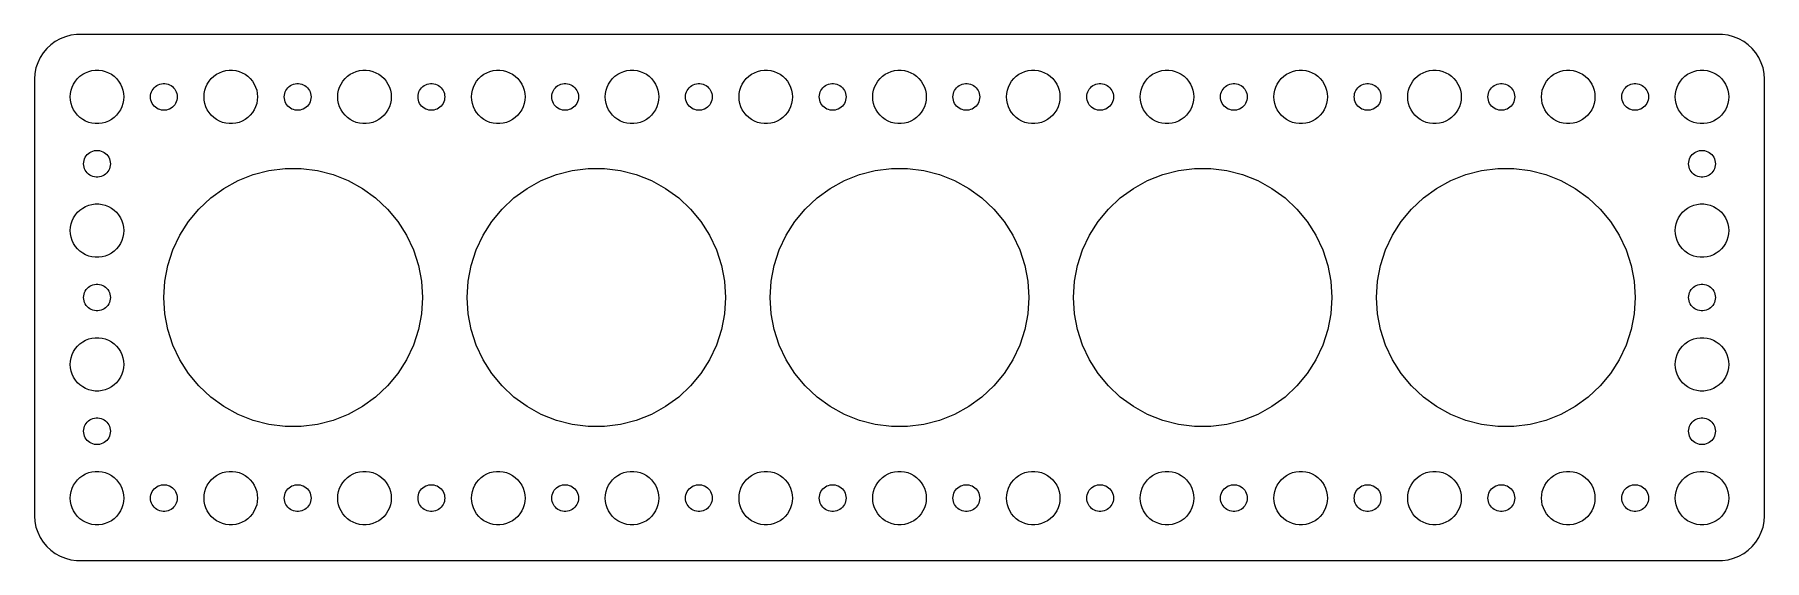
# Model space of a CAD drawing. Header units: metres. Extents: x -97 to 97, y 40 to 98.
import ezdxf

# ---------------------------------------------------------------- set-up
doc = ezdxf.new("R2010")
doc.units = ezdxf.units.M

msp = doc.modelspace()

# ---------------------------------------------------------------- linework, layer by layer
for p, q in [((-95.1871, 97.3526), (-95.6448, 96.9227)), ((-94.6791, 97.7216), (-95.1871, 97.3526)), ((-94.1289, 98.0241), (-94.6791, 97.7216)), ((-93.5451, 98.2553), (-94.1289, 98.0241)), ((-92.9369, 98.4114), (-93.5451, 98.2553)), ((-92.3139, 98.4901), (-92.9369, 98.4114)), ((92.3139, 98.4901), (-92.3139, 98.4901)), ((92.9369, 98.4114), (92.3139, 98.4901)), ((93.5451, 98.2553), (92.9369, 98.4114)), ((94.1289, 98.0241), (93.5451, 98.2553)), ((94.6791, 97.7216), (94.1289, 98.0241)), ((95.1871, 97.3526), (94.6791, 97.7216)), ((95.6448, 96.9227), (95.1871, 97.3526)), ((-96.6489, 95.3406), (-96.8429, 94.7434)), ((-96.3815, 95.9088), (-96.6489, 95.3406)), ((-96.0451, 96.4389), (-96.3815, 95.9088)), ((-95.6448, 96.9227), (-96.0451, 96.4389)), ((96.0451, 96.4389), (95.6448, 96.9227)), ((96.3815, 95.9088), (96.0451, 96.4389)), ((96.6489, 95.3406), (96.3815, 95.9088)), ((96.8429, 94.7434), (96.6489, 95.3406)), ((-96.9606, 94.1267), (-97, 93.5)), ((-97, 93.5), (-97, 44.5)), ((-96.8429, 94.7434), (-96.9606, 94.1267)), ((-92.6289, 92.9453), (-92.427, 93.2634)), ((-92.427, 93.2634), (-92.1869, 93.5536)), ((-92.1869, 93.5536), (-91.9123, 93.8115)), ((-91.9123, 93.8115), (-91.6075, 94.033)), ((-91.6075, 94.033), (-91.2773, 94.2145)), ((-91.2773, 94.2145), (-90.927, 94.3532)), ((-90.927, 94.3532), (-90.5621, 94.4469)), ((-90.5621, 94.4469), (-90.1884, 94.4941)), ((-90.1884, 94.4941), (-89.8116, 94.4941)), ((-89.8116, 94.4941), (-89.4379, 94.4469)), ((-89.4379, 94.4469), (-89.073, 94.3532)), ((-89.073, 94.3532), (-88.7227, 94.2145)), ((-88.7227, 94.2145), (-88.3925, 94.033)), ((-88.3925, 94.033), (-88.0877, 93.8115)), ((-88.0877, 93.8115), (-87.8131, 93.5536)), ((-87.8131, 93.5536), (-87.573, 93.2634)), ((-87.573, 93.2634), (-87.3711, 92.9453)), ((-77.6289, 92.9453), (-77.427, 93.2634)), ((-77.427, 93.2634), (-77.1869, 93.5536)), ((-77.1869, 93.5536), (-76.9123, 93.8115)), ((-76.9123, 93.8115), (-76.6075, 94.033)), ((-76.6075, 94.033), (-76.2773, 94.2145)), ((-76.2773, 94.2145), (-75.927, 94.3532)), ((-75.927, 94.3532), (-75.5621, 94.4469)), ((-75.5621, 94.4469), (-75.1884, 94.4941)), ((-75.1884, 94.4941), (-74.8116, 94.4941)), ((-74.8116, 94.4941), (-74.4379, 94.4469)), ((-74.4379, 94.4469), (-74.073, 94.3532)), ((-74.073, 94.3532), (-73.7227, 94.2145)), ((-73.7227, 94.2145), (-73.3925, 94.033)), ((-73.3925, 94.033), (-73.0877, 93.8115)), ((-73.0877, 93.8115), (-72.8131, 93.5536)), ((-72.8131, 93.5536), (-72.573, 93.2634)), ((-72.573, 93.2634), (-72.3711, 92.9453)), ((-62.6289, 92.9453), (-62.427, 93.2634)), ((-62.427, 93.2634), (-62.1869, 93.5536)), ((-62.1869, 93.5536), (-61.9123, 93.8115)), ((-61.9123, 93.8115), (-61.6075, 94.033)), ((-61.6075, 94.033), (-61.2773, 94.2145)), ((-61.2773, 94.2145), (-60.927, 94.3532)), ((-60.927, 94.3532), (-60.5621, 94.4469)), ((-60.5621, 94.4469), (-60.1884, 94.4941)), ((-60.1884, 94.4941), (-59.8116, 94.4941)), ((-59.8116, 94.4941), (-59.4379, 94.4469)), ((-59.4379, 94.4469), (-59.0729, 94.3532)), ((-59.0729, 94.3532), (-58.7227, 94.2145)), ((-58.7227, 94.2145), (-58.3925, 94.033)), ((-58.3925, 94.033), (-58.0877, 93.8115)), ((-58.0877, 93.8115), (-57.8131, 93.5536)), ((-57.8131, 93.5536), (-57.5729, 93.2634)), ((-57.5729, 93.2634), (-57.3711, 92.9453)), ((-47.6289, 92.9453), (-47.427, 93.2634)), ((-47.427, 93.2634), (-47.1869, 93.5536)), ((-47.1869, 93.5536), (-46.9123, 93.8115)), ((-46.9123, 93.8115), (-46.6075, 94.033)), ((-46.6075, 94.033), (-46.2773, 94.2145)), ((-46.2773, 94.2145), (-45.927, 94.3532)), ((-45.927, 94.3532), (-45.5621, 94.4469)), ((-45.5621, 94.4469), (-45.1884, 94.4941)), ((-45.1884, 94.4941), (-44.8116, 94.4941)), ((-44.8116, 94.4941), (-44.4379, 94.4469)), ((-44.4379, 94.4469), (-44.0729, 94.3532)), ((-44.0729, 94.3532), (-43.7227, 94.2145)), ((-43.7227, 94.2145), (-43.3925, 94.033)), ((-43.3925, 94.033), (-43.0877, 93.8115)), ((-43.0877, 93.8115), (-42.8131, 93.5536)), ((-42.8131, 93.5536), (-42.5729, 93.2634)), ((-42.5729, 93.2634), (-42.3711, 92.9453)), ((-32.6289, 92.9453), (-32.427, 93.2634)), ((-32.427, 93.2634), (-32.1869, 93.5536)), ((-32.1869, 93.5536), (-31.9123, 93.8115)), ((-31.9123, 93.8115), (-31.6075, 94.033)), ((-31.6075, 94.033), (-31.2773, 94.2145)), ((-31.2773, 94.2145), (-30.927, 94.3532)), ((-30.927, 94.3532), (-30.5621, 94.4469)), ((-30.5621, 94.4469), (-30.1884, 94.4941)), ((-30.1884, 94.4941), (-29.8116, 94.4941)), ((-29.8116, 94.4941), (-29.4379, 94.4469)), ((-29.4379, 94.4469), (-29.0729, 94.3532)), ((-29.0729, 94.3532), (-28.7227, 94.2145)), ((-28.7227, 94.2145), (-28.3925, 94.033)), ((-28.3925, 94.033), (-28.0877, 93.8115)), ((-28.0877, 93.8115), (-27.8131, 93.5536)), ((-27.8131, 93.5536), (-27.5729, 93.2634)), ((-27.5729, 93.2634), (-27.3711, 92.9453)), ((-17.6289, 92.9453), (-17.427, 93.2634)), ((-17.427, 93.2634), (-17.1869, 93.5536)), ((-17.1869, 93.5536), (-16.9123, 93.8115)), ((-16.9123, 93.8115), (-16.6075, 94.033)), ((-16.6075, 94.033), (-16.2773, 94.2145)), ((-16.2773, 94.2145), (-15.927, 94.3532)), ((-15.927, 94.3532), (-15.5621, 94.4469)), ((-15.5621, 94.4469), (-15.1884, 94.4941)), ((-15.1884, 94.4941), (-14.8116, 94.4941)), ((-14.8116, 94.4941), (-14.4379, 94.4469)), ((-14.4379, 94.4469), (-14.0729, 94.3532)), ((-14.0729, 94.3532), (-13.7227, 94.2145)), ((-13.7227, 94.2145), (-13.3925, 94.033)), ((-13.3925, 94.033), (-13.0877, 93.8115)), ((-13.0877, 93.8115), (-12.8131, 93.5536)), ((-12.8131, 93.5536), (-12.5729, 93.2634)), ((-12.5729, 93.2634), (-12.3711, 92.9453)), ((-2.62891, 92.9453), (-2.42705, 93.2634)), ((-2.42705, 93.2634), (-2.1869, 93.5536)), ((-2.1869, 93.5536), (-1.91226, 93.8115)), ((-1.91226, 93.8115), (-1.60747, 94.033)), ((-1.60747, 94.033), (-1.27733, 94.2145)), ((-1.27733, 94.2145), (-0.92705, 94.3532)), ((-0.92705, 94.3532), (-0.56213, 94.4469)), ((-0.56213, 94.4469), (-0.18837, 94.4941)), ((-0.18837, 94.4941), (0.18837, 94.4941)), ((0.18837, 94.4941), (0.56213, 94.4469)), ((0.56213, 94.4469), (0.92705, 94.3532)), ((0.92705, 94.3532), (1.27733, 94.2145)), ((1.27733, 94.2145), (1.60747, 94.033)), ((1.60747, 94.033), (1.91226, 93.8115)), ((1.91226, 93.8115), (2.1869, 93.5536)), ((2.1869, 93.5536), (2.42705, 93.2634)), ((2.42705, 93.2634), (2.62891, 92.9453)), ((12.3711, 92.9453), (12.5729, 93.2634)), ((12.5729, 93.2634), (12.8131, 93.5536)), ((12.8131, 93.5536), (13.0877, 93.8115)), ((13.0877, 93.8115), (13.3925, 94.033)), ((13.3925, 94.033), (13.7227, 94.2145)), ((13.7227, 94.2145), (14.0729, 94.3532)), ((14.0729, 94.3532), (14.4379, 94.4469)), ((14.4379, 94.4469), (14.8116, 94.4941)), ((14.8116, 94.4941), (15.1884, 94.4941)), ((15.1884, 94.4941), (15.5621, 94.4469)), ((15.5621, 94.4469), (15.927, 94.3532)), ((15.927, 94.3532), (16.2773, 94.2145)), ((16.2773, 94.2145), (16.6075, 94.033)), ((16.6075, 94.033), (16.9123, 93.8115)), ((16.9123, 93.8115), (17.1869, 93.5536)), ((17.1869, 93.5536), (17.427, 93.2634)), ((17.427, 93.2634), (17.6289, 92.9453)), ((27.3711, 92.9453), (27.5729, 93.2634)), ((27.5729, 93.2634), (27.8131, 93.5536)), ((27.8131, 93.5536), (28.0877, 93.8115)), ((28.0877, 93.8115), (28.3925, 94.033)), ((28.3925, 94.033), (28.7227, 94.2145)), ((28.7227, 94.2145), (29.0729, 94.3532)), ((29.0729, 94.3532), (29.4379, 94.4469)), ((29.4379, 94.4469), (29.8116, 94.4941)), ((29.8116, 94.4941), (30.1884, 94.4941)), ((30.1884, 94.4941), (30.5621, 94.4469)), ((30.5621, 94.4469), (30.927, 94.3532)), ((30.927, 94.3532), (31.2773, 94.2145)), ((31.2773, 94.2145), (31.6075, 94.033)), ((31.6075, 94.033), (31.9123, 93.8115)), ((31.9123, 93.8115), (32.1869, 93.5536)), ((32.1869, 93.5536), (32.427, 93.2634)), ((32.427, 93.2634), (32.6289, 92.9453)), ((42.3711, 92.9453), (42.5729, 93.2634)), ((42.5729, 93.2634), (42.8131, 93.5536)), ((42.8131, 93.5536), (43.0877, 93.8115)), ((43.0877, 93.8115), (43.3925, 94.033)), ((43.3925, 94.033), (43.7227, 94.2145)), ((43.7227, 94.2145), (44.0729, 94.3532)), ((44.0729, 94.3532), (44.4379, 94.4469)), ((44.4379, 94.4469), (44.8116, 94.4941)), ((44.8116, 94.4941), (45.1884, 94.4941)), ((45.1884, 94.4941), (45.5621, 94.4469)), ((45.5621, 94.4469), (45.927, 94.3532)), ((45.927, 94.3532), (46.2773, 94.2145)), ((46.2773, 94.2145), (46.6075, 94.033)), ((46.6075, 94.033), (46.9123, 93.8115)), ((46.9123, 93.8115), (47.1869, 93.5536)), ((47.1869, 93.5536), (47.427, 93.2634)), ((47.427, 93.2634), (47.6289, 92.9453)), ((57.3711, 92.9453), (57.5729, 93.2634)), ((57.5729, 93.2634), (57.8131, 93.5536)), ((57.8131, 93.5536), (58.0877, 93.8115)), ((58.0877, 93.8115), (58.3925, 94.033)), ((58.3925, 94.033), (58.7227, 94.2145)), ((58.7227, 94.2145), (59.0729, 94.3532)), ((59.0729, 94.3532), (59.4379, 94.4469)), ((59.4379, 94.4469), (59.8116, 94.4941)), ((59.8116, 94.4941), (60.1884, 94.4941)), ((60.1884, 94.4941), (60.5621, 94.4469)), ((60.5621, 94.4469), (60.927, 94.3532)), ((60.927, 94.3532), (61.2773, 94.2145)), ((61.2773, 94.2145), (61.6075, 94.033)), ((61.6075, 94.033), (61.9123, 93.8115)), ((61.9123, 93.8115), (62.1869, 93.5536)), ((62.1869, 93.5536), (62.427, 93.2634)), ((62.427, 93.2634), (62.6289, 92.9453)), ((72.3711, 92.9453), (72.573, 93.2634)), ((72.573, 93.2634), (72.8131, 93.5536)), ((72.8131, 93.5536), (73.0877, 93.8115)), ((73.0877, 93.8115), (73.3925, 94.033)), ((73.3925, 94.033), (73.7227, 94.2145)), ((73.7227, 94.2145), (74.073, 94.3532)), ((74.073, 94.3532), (74.4379, 94.4469)), ((74.4379, 94.4469), (74.8116, 94.4941)), ((74.8116, 94.4941), (75.1884, 94.4941)), ((75.1884, 94.4941), (75.5621, 94.4469)), ((75.5621, 94.4469), (75.927, 94.3532)), ((75.927, 94.3532), (76.2773, 94.2145)), ((76.2773, 94.2145), (76.6075, 94.033)), ((76.6075, 94.033), (76.9123, 93.8115)), ((76.9123, 93.8115), (77.1869, 93.5536)), ((77.1869, 93.5536), (77.427, 93.2634)), ((77.427, 93.2634), (77.6289, 92.9453)), ((87.3711, 92.9453), (87.573, 93.2634)), ((87.573, 93.2634), (87.8131, 93.5536)), ((87.8131, 93.5536), (88.0877, 93.8115)), ((88.0877, 93.8115), (88.3925, 94.033)), ((88.3925, 94.033), (88.7227, 94.2145)), ((88.7227, 94.2145), (89.073, 94.3532)), ((89.073, 94.3532), (89.4379, 94.4469)), ((89.4379, 94.4469), (89.8116, 94.4941)), ((89.8116, 94.4941), (90.1884, 94.4941)), ((90.1884, 94.4941), (90.5621, 94.4469)), ((90.5621, 94.4469), (90.927, 94.3532)), ((90.927, 94.3532), (91.2773, 94.2145)), ((91.2773, 94.2145), (91.6075, 94.033)), ((91.6075, 94.033), (91.9123, 93.8115)), ((91.9123, 93.8115), (92.1869, 93.5536)), ((92.1869, 93.5536), (92.427, 93.2634)), ((92.427, 93.2634), (92.6289, 92.9453)), ((96.9606, 94.1267), (96.8429, 94.7434)), ((97, 93.5), (96.9606, 94.1267)), ((97, 44.5), (97, 93.5)), ((-93, 91.5), (-92.9763, 91.876)), ((-92.9763, 91.124), (-93, 91.5)), ((-92.9763, 91.876), (-92.9057, 92.2461)), ((-92.9057, 92.2461), (-92.7893, 92.6044)), ((-92.7893, 92.6044), (-92.6289, 92.9453)), ((-87.3711, 92.9453), (-87.2107, 92.6044)), ((-87.2107, 92.6044), (-87.0943, 92.2461)), ((-87.0943, 92.2461), (-87.0237, 91.876)), ((-87.0237, 91.876), (-87, 91.5)), ((-87, 91.5), (-87.0237, 91.124)), ((-84, 91.5), (-83.9882, 91.688)), ((-83.9882, 91.312), (-84, 91.5)), ((-83.9882, 91.688), (-83.9529, 91.873)), ((-83.9529, 91.127), (-83.9882, 91.312)), ((-83.9529, 91.873), (-83.8947, 92.0522)), ((-83.8947, 92.0522), (-83.8145, 92.2226)), ((-83.8145, 92.2226), (-83.7135, 92.3817)), ((-83.7135, 92.3817), (-83.5934, 92.5268)), ((-83.5934, 92.5268), (-83.4561, 92.6558)), ((-83.4561, 92.6558), (-83.3037, 92.7665)), ((-83.3037, 92.7665), (-83.1387, 92.8572)), ((-83.1387, 92.8572), (-82.9635, 92.9266)), ((-82.9635, 92.9266), (-82.7811, 92.9734)), ((-82.7811, 92.9734), (-82.5942, 92.997)), ((-82.5942, 92.997), (-82.4058, 92.997)), ((-82.4058, 92.997), (-82.2189, 92.9734)), ((-82.2189, 92.9734), (-82.0365, 92.9266)), ((-82.0365, 92.9266), (-81.8613, 92.8572)), ((-81.8613, 92.8572), (-81.6963, 92.7665)), ((-81.6963, 92.7665), (-81.5439, 92.6558)), ((-81.5439, 92.6558), (-81.4065, 92.5268)), ((-81.4065, 92.5268), (-81.2865, 92.3817)), ((-81.2865, 92.3817), (-81.1855, 92.2226)), ((-81.1855, 92.2226), (-81.1053, 92.0522)), ((-81.1053, 92.0522), (-81.0471, 91.873)), ((-81.0471, 91.873), (-81.0118, 91.688)), ((-81.0118, 91.312), (-81.0471, 91.127)), ((-81.0118, 91.688), (-81, 91.5)), ((-81, 91.5), (-81.0118, 91.312)), ((-78, 91.5), (-77.9763, 91.876)), ((-77.9763, 91.124), (-78, 91.5)), ((-77.9763, 91.876), (-77.9057, 92.2461)), ((-77.9057, 92.2461), (-77.7893, 92.6044)), ((-77.7893, 92.6044), (-77.6289, 92.9453)), ((-72.3711, 92.9453), (-72.2107, 92.6044)), ((-72.2107, 92.6044), (-72.0943, 92.2461)), ((-72.0943, 92.2461), (-72.0237, 91.876)), ((-72.0237, 91.876), (-72, 91.5)), ((-72, 91.5), (-72.0237, 91.124)), ((-69, 91.5), (-68.9882, 91.688)), ((-68.9882, 91.312), (-69, 91.5)), ((-68.9882, 91.688), (-68.9529, 91.873)), ((-68.9529, 91.127), (-68.9882, 91.312)), ((-68.9529, 91.873), (-68.8947, 92.0522)), ((-68.8947, 92.0522), (-68.8145, 92.2226)), ((-68.8145, 92.2226), (-68.7135, 92.3817)), ((-68.7135, 92.3817), (-68.5934, 92.5268)), ((-68.5934, 92.5268), (-68.4561, 92.6558)), ((-68.4561, 92.6558), (-68.3037, 92.7665)), ((-68.3037, 92.7665), (-68.1387, 92.8572)), ((-68.1387, 92.8572), (-67.9635, 92.9266)), ((-67.9635, 92.9266), (-67.7811, 92.9734)), ((-67.7811, 92.9734), (-67.5942, 92.997)), ((-67.5942, 92.997), (-67.4058, 92.997)), ((-67.4058, 92.997), (-67.2189, 92.9734)), ((-67.2189, 92.9734), (-67.0365, 92.9266)), ((-67.0365, 92.9266), (-66.8613, 92.8572)), ((-66.8613, 92.8572), (-66.6963, 92.7665)), ((-66.6963, 92.7665), (-66.5439, 92.6558)), ((-66.5439, 92.6558), (-66.4065, 92.5268)), ((-66.4065, 92.5268), (-66.2865, 92.3817)), ((-66.2865, 92.3817), (-66.1855, 92.2226)), ((-66.1855, 92.2226), (-66.1053, 92.0522)), ((-66.1053, 92.0522), (-66.0471, 91.873)), ((-66.0471, 91.873), (-66.0118, 91.688)), ((-66.0118, 91.312), (-66.0471, 91.127)), ((-66.0118, 91.688), (-66, 91.5)), ((-66, 91.5), (-66.0118, 91.312)), ((-63, 91.5), (-62.9763, 91.876)), ((-62.9763, 91.124), (-63, 91.5)), ((-62.9763, 91.876), (-62.9057, 92.2461)), ((-62.9057, 92.2461), (-62.7893, 92.6044)), ((-62.7893, 92.6044), (-62.6289, 92.9453)), ((-57.3711, 92.9453), (-57.2107, 92.6044)), ((-57.2107, 92.6044), (-57.0942, 92.2461)), ((-57.0942, 92.2461), (-57.0237, 91.876)), ((-57.0237, 91.876), (-57, 91.5)), ((-57, 91.5), (-57.0237, 91.124)), ((-54, 91.5), (-53.9882, 91.688)), ((-53.9882, 91.312), (-54, 91.5)), ((-53.9882, 91.688), (-53.9529, 91.873)), ((-53.9529, 91.127), (-53.9882, 91.312)), ((-53.9529, 91.873), (-53.8947, 92.0522)), ((-53.8947, 92.0522), (-53.8145, 92.2226)), ((-53.8145, 92.2226), (-53.7135, 92.3817)), ((-53.7135, 92.3817), (-53.5934, 92.5268)), ((-53.5934, 92.5268), (-53.4561, 92.6558)), ((-53.4561, 92.6558), (-53.3037, 92.7665)), ((-53.3037, 92.7665), (-53.1387, 92.8572)), ((-53.1387, 92.8572), (-52.9635, 92.9266)), ((-52.9635, 92.9266), (-52.7811, 92.9734)), ((-52.7811, 92.9734), (-52.5942, 92.997)), ((-52.5942, 92.997), (-52.4058, 92.997)), ((-52.4058, 92.997), (-52.2189, 92.9734)), ((-52.2189, 92.9734), (-52.0365, 92.9266)), ((-52.0365, 92.9266), (-51.8613, 92.8572)), ((-51.8613, 92.8572), (-51.6963, 92.7665)), ((-51.6963, 92.7665), (-51.5439, 92.6558)), ((-51.5439, 92.6558), (-51.4065, 92.5268)), ((-51.4065, 92.5268), (-51.2865, 92.3817)), ((-51.2865, 92.3817), (-51.1855, 92.2226)), ((-51.1855, 92.2226), (-51.1053, 92.0522)), ((-51.1053, 92.0522), (-51.0471, 91.873)), ((-51.0471, 91.873), (-51.0118, 91.688)), ((-51.0118, 91.312), (-51.0471, 91.127)), ((-51.0118, 91.688), (-51, 91.5)), ((-51, 91.5), (-51.0118, 91.312)), ((-48, 91.5), (-47.9763, 91.876)), ((-47.9763, 91.124), (-48, 91.5)), ((-47.9763, 91.876), (-47.9057, 92.2461)), ((-47.9057, 92.2461), (-47.7893, 92.6044)), ((-47.7893, 92.6044), (-47.6289, 92.9453)), ((-42.3711, 92.9453), (-42.2107, 92.6044)), ((-42.2107, 92.6044), (-42.0942, 92.2461)), ((-42.0942, 92.2461), (-42.0237, 91.876)), ((-42.0237, 91.876), (-42, 91.5)), ((-42, 91.5), (-42.0237, 91.124)), ((-39, 91.5), (-38.9882, 91.688)), ((-38.9882, 91.312), (-39, 91.5)), ((-38.9882, 91.688), (-38.9529, 91.873)), ((-38.9529, 91.127), (-38.9882, 91.312)), ((-38.9529, 91.873), (-38.8947, 92.0522)), ((-38.8947, 92.0522), (-38.8145, 92.2226)), ((-38.8145, 92.2226), (-38.7135, 92.3817)), ((-38.7135, 92.3817), (-38.5934, 92.5268)), ((-38.5934, 92.5268), (-38.4561, 92.6558)), ((-38.4561, 92.6558), (-38.3037, 92.7665)), ((-38.3037, 92.7665), (-38.1387, 92.8572)), ((-38.1387, 92.8572), (-37.9635, 92.9266)), ((-37.9635, 92.9266), (-37.7811, 92.9734)), ((-37.7811, 92.9734), (-37.5942, 92.997)), ((-37.5942, 92.997), (-37.4058, 92.997)), ((-37.4058, 92.997), (-37.2189, 92.9734)), ((-37.2189, 92.9734), (-37.0365, 92.9266)), ((-37.0365, 92.9266), (-36.8613, 92.8572)), ((-36.8613, 92.8572), (-36.6963, 92.7665)), ((-36.6963, 92.7665), (-36.5439, 92.6558)), ((-36.5439, 92.6558), (-36.4065, 92.5268)), ((-36.4065, 92.5268), (-36.2865, 92.3817)), ((-36.2865, 92.3817), (-36.1855, 92.2226)), ((-36.1855, 92.2226), (-36.1053, 92.0522)), ((-36.1053, 92.0522), (-36.0471, 91.873)), ((-36.0471, 91.873), (-36.0118, 91.688)), ((-36.0118, 91.312), (-36.0471, 91.127)), ((-36.0118, 91.688), (-36, 91.5)), ((-36, 91.5), (-36.0118, 91.312)), ((-33, 91.5), (-32.9763, 91.876)), ((-32.9763, 91.124), (-33, 91.5)), ((-32.9763, 91.876), (-32.9057, 92.2461)), ((-32.9057, 92.2461), (-32.7893, 92.6044)), ((-32.7893, 92.6044), (-32.6289, 92.9453)), ((-27.3711, 92.9453), (-27.2107, 92.6044)), ((-27.2107, 92.6044), (-27.0942, 92.2461)), ((-27.0942, 92.2461), (-27.0237, 91.876)), ((-27.0237, 91.876), (-27, 91.5)), ((-27, 91.5), (-27.0237, 91.124)), ((-24, 91.5), (-23.9882, 91.688)), ((-23.9882, 91.312), (-24, 91.5)), ((-23.9882, 91.688), (-23.9529, 91.873)), ((-23.9529, 91.127), (-23.9882, 91.312)), ((-23.9529, 91.873), (-23.8947, 92.0522)), ((-23.8947, 92.0522), (-23.8145, 92.2226)), ((-23.8145, 92.2226), (-23.7135, 92.3817)), ((-23.7135, 92.3817), (-23.5934, 92.5268)), ((-23.5934, 92.5268), (-23.4561, 92.6558)), ((-23.4561, 92.6558), (-23.3037, 92.7665)), ((-23.3037, 92.7665), (-23.1387, 92.8572)), ((-23.1387, 92.8572), (-22.9635, 92.9266)), ((-22.9635, 92.9266), (-22.7811, 92.9734)), ((-22.7811, 92.9734), (-22.5942, 92.997)), ((-22.5942, 92.997), (-22.4058, 92.997)), ((-22.4058, 92.997), (-22.2189, 92.9734)), ((-22.2189, 92.9734), (-22.0365, 92.9266)), ((-22.0365, 92.9266), (-21.8613, 92.8572)), ((-21.8613, 92.8572), (-21.6963, 92.7665)), ((-21.6963, 92.7665), (-21.5439, 92.6558)), ((-21.5439, 92.6558), (-21.4065, 92.5268)), ((-21.4065, 92.5268), (-21.2865, 92.3817)), ((-21.2865, 92.3817), (-21.1855, 92.2226)), ((-21.1855, 92.2226), (-21.1053, 92.0522)), ((-21.1053, 92.0522), (-21.0471, 91.873)), ((-21.0471, 91.873), (-21.0118, 91.688)), ((-21.0118, 91.312), (-21.0471, 91.127)), ((-21.0118, 91.688), (-21, 91.5)), ((-21, 91.5), (-21.0118, 91.312)), ((-18, 91.5), (-17.9763, 91.876)), ((-17.9763, 91.124), (-18, 91.5)), ((-17.9763, 91.876), (-17.9057, 92.2461)), ((-17.9057, 92.2461), (-17.7893, 92.6044)), ((-17.7893, 92.6044), (-17.6289, 92.9453)), ((-12.3711, 92.9453), (-12.2107, 92.6044)), ((-12.2107, 92.6044), (-12.0942, 92.2461)), ((-12.0942, 92.2461), (-12.0237, 91.876)), ((-12.0237, 91.876), (-12, 91.5)), ((-12, 91.5), (-12.0237, 91.124)), ((-9, 91.5), (-8.98816, 91.688)), ((-8.98816, 91.312), (-9, 91.5)), ((-8.98816, 91.688), (-8.95287, 91.873)), ((-8.95287, 91.127), (-8.98816, 91.312)), ((-8.95287, 91.873), (-8.89465, 92.0522)), ((-8.89465, 92.0522), (-8.81445, 92.2226)), ((-8.81445, 92.2226), (-8.71352, 92.3817)), ((-8.71352, 92.3817), (-8.59344, 92.5268)), ((-8.59344, 92.5268), (-8.45613, 92.6558)), ((-8.45613, 92.6558), (-8.30373, 92.7665)), ((-8.30373, 92.7665), (-8.13866, 92.8572)), ((-8.13866, 92.8572), (-7.96352, 92.9266)), ((-7.96352, 92.9266), (-7.78107, 92.9734)), ((-7.78107, 92.9734), (-7.59418, 92.997)), ((-7.59418, 92.997), (-7.40581, 92.997)), ((-7.40581, 92.997), (-7.21892, 92.9734)), ((-7.21892, 92.9734), (-7.03647, 92.9266)), ((-7.03647, 92.9266), (-6.86133, 92.8572)), ((-6.86133, 92.8572), (-6.69626, 92.7665)), ((-6.69626, 92.7665), (-6.54385, 92.6558)), ((-6.54385, 92.6558), (-6.40654, 92.5268)), ((-6.40654, 92.5268), (-6.28647, 92.3817)), ((-6.28647, 92.3817), (-6.18553, 92.2226)), ((-6.18553, 92.2226), (-6.10533, 92.0522)), ((-6.10533, 92.0522), (-6.04712, 91.873)), ((-6.04712, 91.873), (-6.01183, 91.688)), ((-6.01183, 91.312), (-6.04712, 91.127)), ((-6.01183, 91.688), (-6, 91.5)), ((-6, 91.5), (-6.01183, 91.312)), ((-3, 91.5), (-2.97633, 91.876)), ((-2.97633, 91.124), (-3, 91.5)), ((-2.97633, 91.876), (-2.90575, 92.2461)), ((-2.90575, 92.2461), (-2.78932, 92.6044)), ((-2.78932, 92.6044), (-2.62891, 92.9453)), ((2.62891, 92.9453), (2.78932, 92.6044)), ((2.78932, 92.6044), (2.90575, 92.2461)), ((2.90575, 92.2461), (2.97633, 91.876)), ((2.97633, 91.876), (3, 91.5)), ((3, 91.5), (2.97633, 91.124)), ((6, 91.5), (6.01183, 91.688)), ((6.01183, 91.312), (6, 91.5)), ((6.01183, 91.688), (6.04712, 91.873)), ((6.04712, 91.127), (6.01183, 91.312)), ((6.04712, 91.873), (6.10533, 92.0522)), ((6.10533, 92.0522), (6.18553, 92.2226)), ((6.18553, 92.2226), (6.28647, 92.3817)), ((6.28647, 92.3817), (6.40654, 92.5268)), ((6.40654, 92.5268), (6.54385, 92.6558)), ((6.54385, 92.6558), (6.69626, 92.7665)), ((6.69626, 92.7665), (6.86133, 92.8572)), ((6.86133, 92.8572), (7.03647, 92.9266)), ((7.03647, 92.9266), (7.21892, 92.9734)), ((7.21892, 92.9734), (7.40581, 92.997)), ((7.40581, 92.997), (7.59418, 92.997)), ((7.59418, 92.997), (7.78107, 92.9734)), ((7.78107, 92.9734), (7.96352, 92.9266)), ((7.96352, 92.9266), (8.13866, 92.8572)), ((8.13866, 92.8572), (8.30373, 92.7665)), ((8.30373, 92.7665), (8.45613, 92.6558)), ((8.45613, 92.6558), (8.59344, 92.5268)), ((8.59344, 92.5268), (8.71352, 92.3817)), ((8.71352, 92.3817), (8.81445, 92.2226)), ((8.81445, 92.2226), (8.89465, 92.0522)), ((8.89465, 92.0522), (8.95287, 91.873)), ((8.95287, 91.873), (8.98816, 91.688)), ((8.98816, 91.312), (8.95287, 91.127)), ((8.98816, 91.688), (9, 91.5)), ((9, 91.5), (8.98816, 91.312)), ((12, 91.5), (12.0237, 91.876)), ((12.0237, 91.124), (12, 91.5)), ((12.0237, 91.876), (12.0942, 92.2461)), ((12.0942, 92.2461), (12.2107, 92.6044)), ((12.2107, 92.6044), (12.3711, 92.9453)), ((17.6289, 92.9453), (17.7893, 92.6044)), ((17.7893, 92.6044), (17.9057, 92.2461)), ((17.9057, 92.2461), (17.9763, 91.876)), ((17.9763, 91.876), (18, 91.5)), ((18, 91.5), (17.9763, 91.124)), ((21, 91.5), (21.0118, 91.688)), ((21.0118, 91.312), (21, 91.5)), ((21.0118, 91.688), (21.0471, 91.873)), ((21.0471, 91.127), (21.0118, 91.312)), ((21.0471, 91.873), (21.1053, 92.0522)), ((21.1053, 92.0522), (21.1855, 92.2226)), ((21.1855, 92.2226), (21.2865, 92.3817)), ((21.2865, 92.3817), (21.4065, 92.5268)), ((21.4065, 92.5268), (21.5439, 92.6558)), ((21.5439, 92.6558), (21.6963, 92.7665)), ((21.6963, 92.7665), (21.8613, 92.8572)), ((21.8613, 92.8572), (22.0365, 92.9266)), ((22.0365, 92.9266), (22.2189, 92.9734)), ((22.2189, 92.9734), (22.4058, 92.997)), ((22.4058, 92.997), (22.5942, 92.997)), ((22.5942, 92.997), (22.7811, 92.9734)), ((22.7811, 92.9734), (22.9635, 92.9266)), ((22.9635, 92.9266), (23.1387, 92.8572)), ((23.1387, 92.8572), (23.3037, 92.7665)), ((23.3037, 92.7665), (23.4561, 92.6558)), ((23.4561, 92.6558), (23.5934, 92.5268)), ((23.5934, 92.5268), (23.7135, 92.3817)), ((23.7135, 92.3817), (23.8145, 92.2226)), ((23.8145, 92.2226), (23.8947, 92.0522)), ((23.8947, 92.0522), (23.9529, 91.873)), ((23.9529, 91.873), (23.9882, 91.688)), ((23.9882, 91.312), (23.9529, 91.127)), ((23.9882, 91.688), (24, 91.5)), ((24, 91.5), (23.9882, 91.312)), ((27, 91.5), (27.0237, 91.876)), ((27.0237, 91.124), (27, 91.5)), ((27.0237, 91.876), (27.0942, 92.2461)), ((27.0942, 92.2461), (27.2107, 92.6044)), ((27.2107, 92.6044), (27.3711, 92.9453)), ((32.6289, 92.9453), (32.7893, 92.6044)), ((32.7893, 92.6044), (32.9057, 92.2461)), ((32.9057, 92.2461), (32.9763, 91.876)), ((32.9763, 91.876), (33, 91.5)), ((33, 91.5), (32.9763, 91.124)), ((36, 91.5), (36.0118, 91.688)), ((36.0118, 91.312), (36, 91.5)), ((36.0118, 91.688), (36.0471, 91.873)), ((36.0471, 91.127), (36.0118, 91.312)), ((36.0471, 91.873), (36.1053, 92.0522)), ((36.1053, 92.0522), (36.1855, 92.2226)), ((36.1855, 92.2226), (36.2865, 92.3817)), ((36.2865, 92.3817), (36.4065, 92.5268)), ((36.4065, 92.5268), (36.5439, 92.6558)), ((36.5439, 92.6558), (36.6963, 92.7665)), ((36.6963, 92.7665), (36.8613, 92.8572)), ((36.8613, 92.8572), (37.0365, 92.9266)), ((37.0365, 92.9266), (37.2189, 92.9734)), ((37.2189, 92.9734), (37.4058, 92.997)), ((37.4058, 92.997), (37.5942, 92.997)), ((37.5942, 92.997), (37.7811, 92.9734)), ((37.7811, 92.9734), (37.9635, 92.9266)), ((37.9635, 92.9266), (38.1387, 92.8572)), ((38.1387, 92.8572), (38.3037, 92.7665)), ((38.3037, 92.7665), (38.4561, 92.6558)), ((38.4561, 92.6558), (38.5934, 92.5268)), ((38.5934, 92.5268), (38.7135, 92.3817)), ((38.7135, 92.3817), (38.8145, 92.2226)), ((38.8145, 92.2226), (38.8947, 92.0522)), ((38.8947, 92.0522), (38.9529, 91.873)), ((38.9529, 91.873), (38.9882, 91.688)), ((38.9882, 91.312), (38.9529, 91.127)), ((38.9882, 91.688), (39, 91.5)), ((39, 91.5), (38.9882, 91.312)), ((42, 91.5), (42.0237, 91.876)), ((42.0237, 91.124), (42, 91.5)), ((42.0237, 91.876), (42.0942, 92.2461)), ((42.0942, 92.2461), (42.2107, 92.6044)), ((42.2107, 92.6044), (42.3711, 92.9453)), ((47.6289, 92.9453), (47.7893, 92.6044)), ((47.7893, 92.6044), (47.9057, 92.2461)), ((47.9057, 92.2461), (47.9763, 91.876)), ((47.9763, 91.876), (48, 91.5)), ((48, 91.5), (47.9763, 91.124)), ((51, 91.5), (51.0118, 91.688)), ((51.0118, 91.312), (51, 91.5)), ((51.0118, 91.688), (51.0471, 91.873)), ((51.0471, 91.127), (51.0118, 91.312)), ((51.0471, 91.873), (51.1053, 92.0522)), ((51.1053, 92.0522), (51.1855, 92.2226)), ((51.1855, 92.2226), (51.2865, 92.3817)), ((51.2865, 92.3817), (51.4065, 92.5268)), ((51.4065, 92.5268), (51.5439, 92.6558)), ((51.5439, 92.6558), (51.6963, 92.7665)), ((51.6963, 92.7665), (51.8613, 92.8572)), ((51.8613, 92.8572), (52.0365, 92.9266)), ((52.0365, 92.9266), (52.2189, 92.9734)), ((52.2189, 92.9734), (52.4058, 92.997)), ((52.4058, 92.997), (52.5942, 92.997)), ((52.5942, 92.997), (52.7811, 92.9734)), ((52.7811, 92.9734), (52.9635, 92.9266)), ((52.9635, 92.9266), (53.1387, 92.8572)), ((53.1387, 92.8572), (53.3037, 92.7665)), ((53.3037, 92.7665), (53.4561, 92.6558)), ((53.4561, 92.6558), (53.5934, 92.5268)), ((53.5934, 92.5268), (53.7135, 92.3817)), ((53.7135, 92.3817), (53.8145, 92.2226)), ((53.8145, 92.2226), (53.8947, 92.0522)), ((53.8947, 92.0522), (53.9529, 91.873)), ((53.9529, 91.873), (53.9882, 91.688)), ((53.9882, 91.312), (53.9529, 91.127)), ((53.9882, 91.688), (54, 91.5)), ((54, 91.5), (53.9882, 91.312)), ((57, 91.5), (57.0237, 91.876)), ((57.0237, 91.124), (57, 91.5)), ((57.0237, 91.876), (57.0942, 92.2461)), ((57.0942, 92.2461), (57.2107, 92.6044)), ((57.2107, 92.6044), (57.3711, 92.9453)), ((62.6289, 92.9453), (62.7893, 92.6044)), ((62.7893, 92.6044), (62.9057, 92.2461)), ((62.9057, 92.2461), (62.9763, 91.876)), ((62.9763, 91.876), (63, 91.5)), ((63, 91.5), (62.9763, 91.124)), ((66, 91.5), (66.0118, 91.688)), ((66.0118, 91.312), (66, 91.5)), ((66.0118, 91.688), (66.0471, 91.873)), ((66.0471, 91.127), (66.0118, 91.312)), ((66.0471, 91.873), (66.1053, 92.0522)), ((66.1053, 92.0522), (66.1855, 92.2226)), ((66.1855, 92.2226), (66.2865, 92.3817)), ((66.2865, 92.3817), (66.4065, 92.5268)), ((66.4065, 92.5268), (66.5439, 92.6558)), ((66.5439, 92.6558), (66.6963, 92.7665)), ((66.6963, 92.7665), (66.8613, 92.8572)), ((66.8613, 92.8572), (67.0365, 92.9266)), ((67.0365, 92.9266), (67.2189, 92.9734)), ((67.2189, 92.9734), (67.4058, 92.997)), ((67.4058, 92.997), (67.5942, 92.997)), ((67.5942, 92.997), (67.7811, 92.9734)), ((67.7811, 92.9734), (67.9635, 92.9266)), ((67.9635, 92.9266), (68.1387, 92.8572)), ((68.1387, 92.8572), (68.3037, 92.7665)), ((68.3037, 92.7665), (68.4561, 92.6558)), ((68.4561, 92.6558), (68.5934, 92.5268)), ((68.5934, 92.5268), (68.7135, 92.3817)), ((68.7135, 92.3817), (68.8145, 92.2226)), ((68.8145, 92.2226), (68.8947, 92.0522)), ((68.8947, 92.0522), (68.9529, 91.873)), ((68.9529, 91.873), (68.9882, 91.688)), ((68.9882, 91.312), (68.9529, 91.127)), ((68.9882, 91.688), (69, 91.5)), ((69, 91.5), (68.9882, 91.312)), ((72, 91.5), (72.0237, 91.876)), ((72.0237, 91.124), (72, 91.5)), ((72.0237, 91.876), (72.0943, 92.2461)), ((72.0943, 92.2461), (72.2107, 92.6044)), ((72.2107, 92.6044), (72.3711, 92.9453)), ((77.6289, 92.9453), (77.7893, 92.6044)), ((77.7893, 92.6044), (77.9057, 92.2461)), ((77.9057, 92.2461), (77.9763, 91.876)), ((77.9763, 91.876), (78, 91.5)), ((78, 91.5), (77.9763, 91.124)), ((81, 91.5), (81.0118, 91.688)), ((81.0118, 91.312), (81, 91.5)), ((81.0118, 91.688), (81.0471, 91.873)), ((81.0471, 91.127), (81.0118, 91.312)), ((81.0471, 91.873), (81.1053, 92.0522)), ((81.1053, 92.0522), (81.1855, 92.2226)), ((81.1855, 92.2226), (81.2865, 92.3817)), ((81.2865, 92.3817), (81.4065, 92.5268)), ((81.4065, 92.5268), (81.5439, 92.6558)), ((81.5439, 92.6558), (81.6963, 92.7665)), ((81.6963, 92.7665), (81.8613, 92.8572)), ((81.8613, 92.8572), (82.0365, 92.9266)), ((82.0365, 92.9266), (82.2189, 92.9734)), ((82.2189, 92.9734), (82.4058, 92.997)), ((82.4058, 92.997), (82.5942, 92.997)), ((82.5942, 92.997), (82.7811, 92.9734)), ((82.7811, 92.9734), (82.9635, 92.9266)), ((82.9635, 92.9266), (83.1387, 92.8572)), ((83.1387, 92.8572), (83.3037, 92.7665)), ((83.3037, 92.7665), (83.4561, 92.6558)), ((83.4561, 92.6558), (83.5934, 92.5268)), ((83.5934, 92.5268), (83.7135, 92.3817)), ((83.7135, 92.3817), (83.8145, 92.2226)), ((83.8145, 92.2226), (83.8947, 92.0522)), ((83.8947, 92.0522), (83.9529, 91.873)), ((83.9529, 91.873), (83.9882, 91.688)), ((83.9882, 91.312), (83.9529, 91.127)), ((83.9882, 91.688), (84, 91.5)), ((84, 91.5), (83.9882, 91.312)), ((87, 91.5), (87.0237, 91.876)), ((87.0237, 91.124), (87, 91.5)), ((87.0237, 91.876), (87.0943, 92.2461)), ((87.0943, 92.2461), (87.2107, 92.6044)), ((87.2107, 92.6044), (87.3711, 92.9453)), ((92.6289, 92.9453), (92.7893, 92.6044)), ((92.7893, 92.6044), (92.9057, 92.2461)), ((92.9057, 92.2461), (92.9763, 91.876)), ((92.9763, 91.876), (93, 91.5)), ((93, 91.5), (92.9763, 91.124)), ((-92.9057, 90.7539), (-92.9763, 91.124)), ((-92.7893, 90.3956), (-92.9057, 90.7539)), ((-92.6289, 90.0547), (-92.7893, 90.3956)), ((-92.427, 89.7366), (-92.6289, 90.0547)), ((-92.1869, 89.4464), (-92.427, 89.7366)), ((-91.9123, 89.1884), (-92.1869, 89.4464)), ((-87.8131, 89.4464), (-88.0877, 89.1884)), ((-87.573, 89.7366), (-87.8131, 89.4464)), ((-87.3711, 90.0547), (-87.573, 89.7366)), ((-87.2107, 90.3956), (-87.3711, 90.0547)), ((-87.0943, 90.7539), (-87.2107, 90.3956)), ((-87.0237, 91.124), (-87.0943, 90.7539)), ((-83.8947, 90.9478), (-83.9529, 91.127)), ((-83.8145, 90.7774), (-83.8947, 90.9478)), ((-83.7135, 90.6183), (-83.8145, 90.7774)), ((-83.5934, 90.4732), (-83.7135, 90.6183)), ((-83.4561, 90.3442), (-83.5934, 90.4732)), ((-83.3037, 90.2335), (-83.4561, 90.3442)), ((-83.1387, 90.1427), (-83.3037, 90.2335)), ((-82.9635, 90.0734), (-83.1387, 90.1427)), ((-82.7811, 90.0266), (-82.9635, 90.0734)), ((-82.5942, 90.003), (-82.7811, 90.0266)), ((-82.4058, 90.003), (-82.5942, 90.003)), ((-82.2189, 90.0266), (-82.4058, 90.003)), ((-82.0365, 90.0734), (-82.2189, 90.0266)), ((-81.8613, 90.1427), (-82.0365, 90.0734)), ((-81.6963, 90.2335), (-81.8613, 90.1427)), ((-81.5439, 90.3442), (-81.6963, 90.2335)), ((-81.4065, 90.4732), (-81.5439, 90.3442)), ((-81.2865, 90.6183), (-81.4065, 90.4732)), ((-81.1855, 90.7774), (-81.2865, 90.6183)), ((-81.1053, 90.9478), (-81.1855, 90.7774)), ((-81.0471, 91.127), (-81.1053, 90.9478)), ((-77.9057, 90.7539), (-77.9763, 91.124)), ((-77.7893, 90.3956), (-77.9057, 90.7539)), ((-77.6289, 90.0547), (-77.7893, 90.3956)), ((-77.427, 89.7366), (-77.6289, 90.0547)), ((-77.1869, 89.4464), (-77.427, 89.7366)), ((-76.9123, 89.1884), (-77.1869, 89.4464)), ((-72.8131, 89.4464), (-73.0877, 89.1884)), ((-72.573, 89.7366), (-72.8131, 89.4464)), ((-72.3711, 90.0547), (-72.573, 89.7366)), ((-72.2107, 90.3956), (-72.3711, 90.0547)), ((-72.0943, 90.7539), (-72.2107, 90.3956)), ((-72.0237, 91.124), (-72.0943, 90.7539)), ((-68.8947, 90.9478), (-68.9529, 91.127)), ((-68.8145, 90.7774), (-68.8947, 90.9478)), ((-68.7135, 90.6183), (-68.8145, 90.7774)), ((-68.5934, 90.4732), (-68.7135, 90.6183)), ((-68.4561, 90.3442), (-68.5934, 90.4732)), ((-68.3037, 90.2335), (-68.4561, 90.3442)), ((-68.1387, 90.1427), (-68.3037, 90.2335)), ((-67.9635, 90.0734), (-68.1387, 90.1427)), ((-67.7811, 90.0266), (-67.9635, 90.0734)), ((-67.5942, 90.003), (-67.7811, 90.0266)), ((-67.4058, 90.003), (-67.5942, 90.003)), ((-67.2189, 90.0266), (-67.4058, 90.003)), ((-67.0365, 90.0734), (-67.2189, 90.0266)), ((-66.8613, 90.1427), (-67.0365, 90.0734)), ((-66.6963, 90.2335), (-66.8613, 90.1427)), ((-66.5439, 90.3442), (-66.6963, 90.2335)), ((-66.4065, 90.4732), (-66.5439, 90.3442)), ((-66.2865, 90.6183), (-66.4065, 90.4732)), ((-66.1855, 90.7774), (-66.2865, 90.6183)), ((-66.1053, 90.9478), (-66.1855, 90.7774)), ((-66.0471, 91.127), (-66.1053, 90.9478)), ((-62.9057, 90.7539), (-62.9763, 91.124)), ((-62.7893, 90.3956), (-62.9057, 90.7539)), ((-62.6289, 90.0547), (-62.7893, 90.3956)), ((-62.427, 89.7366), (-62.6289, 90.0547)), ((-62.1869, 89.4464), (-62.427, 89.7366)), ((-61.9123, 89.1884), (-62.1869, 89.4464)), ((-57.8131, 89.4464), (-58.0877, 89.1884)), ((-57.5729, 89.7366), (-57.8131, 89.4464)), ((-57.3711, 90.0547), (-57.5729, 89.7366)), ((-57.2107, 90.3956), (-57.3711, 90.0547)), ((-57.0942, 90.7539), (-57.2107, 90.3956)), ((-57.0237, 91.124), (-57.0942, 90.7539)), ((-53.8947, 90.9478), (-53.9529, 91.127)), ((-53.8145, 90.7774), (-53.8947, 90.9478)), ((-53.7135, 90.6183), (-53.8145, 90.7774)), ((-53.5934, 90.4732), (-53.7135, 90.6183)), ((-53.4561, 90.3442), (-53.5934, 90.4732)), ((-53.3037, 90.2335), (-53.4561, 90.3442)), ((-53.1387, 90.1427), (-53.3037, 90.2335)), ((-52.9635, 90.0734), (-53.1387, 90.1427)), ((-52.7811, 90.0266), (-52.9635, 90.0734)), ((-52.5942, 90.003), (-52.7811, 90.0266)), ((-52.4058, 90.003), (-52.5942, 90.003)), ((-52.2189, 90.0266), (-52.4058, 90.003)), ((-52.0365, 90.0734), (-52.2189, 90.0266)), ((-51.8613, 90.1427), (-52.0365, 90.0734)), ((-51.6963, 90.2335), (-51.8613, 90.1427)), ((-51.5439, 90.3442), (-51.6963, 90.2335)), ((-51.4065, 90.4732), (-51.5439, 90.3442)), ((-51.2865, 90.6183), (-51.4065, 90.4732)), ((-51.1855, 90.7774), (-51.2865, 90.6183)), ((-51.1053, 90.9478), (-51.1855, 90.7774)), ((-51.0471, 91.127), (-51.1053, 90.9478)), ((-47.9057, 90.7539), (-47.9763, 91.124)), ((-47.7893, 90.3956), (-47.9057, 90.7539)), ((-47.6289, 90.0547), (-47.7893, 90.3956)), ((-47.427, 89.7366), (-47.6289, 90.0547)), ((-47.1869, 89.4464), (-47.427, 89.7366)), ((-46.9123, 89.1884), (-47.1869, 89.4464)), ((-42.8131, 89.4464), (-43.0877, 89.1884)), ((-42.5729, 89.7366), (-42.8131, 89.4464)), ((-42.3711, 90.0547), (-42.5729, 89.7366)), ((-42.2107, 90.3956), (-42.3711, 90.0547)), ((-42.0942, 90.7539), (-42.2107, 90.3956)), ((-42.0237, 91.124), (-42.0942, 90.7539)), ((-38.8947, 90.9478), (-38.9529, 91.127)), ((-38.8145, 90.7774), (-38.8947, 90.9478)), ((-38.7135, 90.6183), (-38.8145, 90.7774)), ((-38.5934, 90.4732), (-38.7135, 90.6183)), ((-38.4561, 90.3442), (-38.5934, 90.4732)), ((-38.3037, 90.2335), (-38.4561, 90.3442)), ((-38.1387, 90.1427), (-38.3037, 90.2335)), ((-37.9635, 90.0734), (-38.1387, 90.1427)), ((-37.7811, 90.0266), (-37.9635, 90.0734)), ((-37.5942, 90.003), (-37.7811, 90.0266)), ((-37.4058, 90.003), (-37.5942, 90.003)), ((-37.2189, 90.0266), (-37.4058, 90.003)), ((-37.0365, 90.0734), (-37.2189, 90.0266)), ((-36.8613, 90.1427), (-37.0365, 90.0734)), ((-36.6963, 90.2335), (-36.8613, 90.1427)), ((-36.5439, 90.3442), (-36.6963, 90.2335)), ((-36.4065, 90.4732), (-36.5439, 90.3442)), ((-36.2865, 90.6183), (-36.4065, 90.4732)), ((-36.1855, 90.7774), (-36.2865, 90.6183)), ((-36.1053, 90.9478), (-36.1855, 90.7774)), ((-36.0471, 91.127), (-36.1053, 90.9478)), ((-32.9057, 90.7539), (-32.9763, 91.124)), ((-32.7893, 90.3956), (-32.9057, 90.7539)), ((-32.6289, 90.0547), (-32.7893, 90.3956)), ((-32.427, 89.7366), (-32.6289, 90.0547)), ((-32.1869, 89.4464), (-32.427, 89.7366)), ((-31.9123, 89.1884), (-32.1869, 89.4464)), ((-27.8131, 89.4464), (-28.0877, 89.1884)), ((-27.5729, 89.7366), (-27.8131, 89.4464)), ((-27.3711, 90.0547), (-27.5729, 89.7366)), ((-27.2107, 90.3956), (-27.3711, 90.0547)), ((-27.0942, 90.7539), (-27.2107, 90.3956)), ((-27.0237, 91.124), (-27.0942, 90.7539)), ((-23.8947, 90.9478), (-23.9529, 91.127)), ((-23.8145, 90.7774), (-23.8947, 90.9478)), ((-23.7135, 90.6183), (-23.8145, 90.7774)), ((-23.5934, 90.4732), (-23.7135, 90.6183)), ((-23.4561, 90.3442), (-23.5934, 90.4732)), ((-23.3037, 90.2335), (-23.4561, 90.3442)), ((-23.1387, 90.1427), (-23.3037, 90.2335)), ((-22.9635, 90.0734), (-23.1387, 90.1427)), ((-22.7811, 90.0266), (-22.9635, 90.0734)), ((-22.5942, 90.003), (-22.7811, 90.0266)), ((-22.4058, 90.003), (-22.5942, 90.003)), ((-22.2189, 90.0266), (-22.4058, 90.003)), ((-22.0365, 90.0734), (-22.2189, 90.0266)), ((-21.8613, 90.1427), (-22.0365, 90.0734)), ((-21.6963, 90.2335), (-21.8613, 90.1427)), ((-21.5439, 90.3442), (-21.6963, 90.2335)), ((-21.4065, 90.4732), (-21.5439, 90.3442)), ((-21.2865, 90.6183), (-21.4065, 90.4732)), ((-21.1855, 90.7774), (-21.2865, 90.6183)), ((-21.1053, 90.9478), (-21.1855, 90.7774)), ((-21.0471, 91.127), (-21.1053, 90.9478)), ((-17.9057, 90.7539), (-17.9763, 91.124)), ((-17.7893, 90.3956), (-17.9057, 90.7539)), ((-17.6289, 90.0547), (-17.7893, 90.3956)), ((-17.427, 89.7366), (-17.6289, 90.0547)), ((-17.1869, 89.4464), (-17.427, 89.7366)), ((-16.9123, 89.1884), (-17.1869, 89.4464)), ((-12.8131, 89.4464), (-13.0877, 89.1884)), ((-12.5729, 89.7366), (-12.8131, 89.4464)), ((-12.3711, 90.0547), (-12.5729, 89.7366)), ((-12.2107, 90.3956), (-12.3711, 90.0547)), ((-12.0942, 90.7539), (-12.2107, 90.3956)), ((-12.0237, 91.124), (-12.0942, 90.7539)), ((-8.89465, 90.9478), (-8.95287, 91.127)), ((-8.81445, 90.7774), (-8.89465, 90.9478)), ((-8.71352, 90.6183), (-8.81445, 90.7774)), ((-8.59344, 90.4732), (-8.71352, 90.6183)), ((-8.45613, 90.3442), (-8.59344, 90.4732)), ((-8.30373, 90.2335), (-8.45613, 90.3442)), ((-8.13866, 90.1427), (-8.30373, 90.2335)), ((-7.96352, 90.0734), (-8.13866, 90.1427)), ((-7.78107, 90.0266), (-7.96352, 90.0734)), ((-7.59418, 90.003), (-7.78107, 90.0266)), ((-7.40581, 90.003), (-7.59418, 90.003)), ((-7.21892, 90.0266), (-7.40581, 90.003)), ((-7.03647, 90.0734), (-7.21892, 90.0266)), ((-6.86133, 90.1427), (-7.03647, 90.0734)), ((-6.69626, 90.2335), (-6.86133, 90.1427)), ((-6.54385, 90.3442), (-6.69626, 90.2335)), ((-6.40654, 90.4732), (-6.54385, 90.3442)), ((-6.28647, 90.6183), (-6.40654, 90.4732)), ((-6.18553, 90.7774), (-6.28647, 90.6183)), ((-6.10533, 90.9478), (-6.18553, 90.7774)), ((-6.04712, 91.127), (-6.10533, 90.9478)), ((-2.90575, 90.7539), (-2.97633, 91.124)), ((-2.78932, 90.3956), (-2.90575, 90.7539)), ((-2.62891, 90.0547), (-2.78932, 90.3956)), ((-2.42705, 89.7366), (-2.62891, 90.0547)), ((-2.1869, 89.4464), (-2.42705, 89.7366)), ((-1.91226, 89.1884), (-2.1869, 89.4464)), ((2.1869, 89.4464), (1.91226, 89.1884)), ((2.42705, 89.7366), (2.1869, 89.4464)), ((2.62891, 90.0547), (2.42705, 89.7366)), ((2.78932, 90.3956), (2.62891, 90.0547)), ((2.90575, 90.7539), (2.78932, 90.3956)), ((2.97633, 91.124), (2.90575, 90.7539)), ((6.10533, 90.9478), (6.04712, 91.127)), ((6.18553, 90.7774), (6.10533, 90.9478)), ((6.28647, 90.6183), (6.18553, 90.7774)), ((6.40654, 90.4732), (6.28647, 90.6183)), ((6.54385, 90.3442), (6.40654, 90.4732)), ((6.69626, 90.2335), (6.54385, 90.3442)), ((6.86133, 90.1427), (6.69626, 90.2335)), ((7.03647, 90.0734), (6.86133, 90.1427)), ((7.21892, 90.0266), (7.03647, 90.0734)), ((7.40581, 90.003), (7.21892, 90.0266)), ((7.59418, 90.003), (7.40581, 90.003)), ((7.78107, 90.0266), (7.59418, 90.003)), ((7.96352, 90.0734), (7.78107, 90.0266)), ((8.13866, 90.1427), (7.96352, 90.0734)), ((8.30373, 90.2335), (8.13866, 90.1427)), ((8.45613, 90.3442), (8.30373, 90.2335)), ((8.59344, 90.4732), (8.45613, 90.3442)), ((8.71352, 90.6183), (8.59344, 90.4732)), ((8.81445, 90.7774), (8.71352, 90.6183)), ((8.89465, 90.9478), (8.81445, 90.7774)), ((8.95287, 91.127), (8.89465, 90.9478)), ((12.0942, 90.7539), (12.0237, 91.124)), ((12.2107, 90.3956), (12.0942, 90.7539)), ((12.3711, 90.0547), (12.2107, 90.3956)), ((12.5729, 89.7366), (12.3711, 90.0547)), ((12.8131, 89.4464), (12.5729, 89.7366)), ((13.0877, 89.1884), (12.8131, 89.4464)), ((17.1869, 89.4464), (16.9123, 89.1884)), ((17.427, 89.7366), (17.1869, 89.4464)), ((17.6289, 90.0547), (17.427, 89.7366)), ((17.7893, 90.3956), (17.6289, 90.0547)), ((17.9057, 90.7539), (17.7893, 90.3956)), ((17.9763, 91.124), (17.9057, 90.7539)), ((21.1053, 90.9478), (21.0471, 91.127)), ((21.1855, 90.7774), (21.1053, 90.9478)), ((21.2865, 90.6183), (21.1855, 90.7774)), ((21.4065, 90.4732), (21.2865, 90.6183)), ((21.5439, 90.3442), (21.4065, 90.4732)), ((21.6963, 90.2335), (21.5439, 90.3442)), ((21.8613, 90.1427), (21.6963, 90.2335)), ((22.0365, 90.0734), (21.8613, 90.1427)), ((22.2189, 90.0266), (22.0365, 90.0734)), ((22.4058, 90.003), (22.2189, 90.0266)), ((22.5942, 90.003), (22.4058, 90.003)), ((22.7811, 90.0266), (22.5942, 90.003)), ((22.9635, 90.0734), (22.7811, 90.0266)), ((23.1387, 90.1427), (22.9635, 90.0734)), ((23.3037, 90.2335), (23.1387, 90.1427)), ((23.4561, 90.3442), (23.3037, 90.2335)), ((23.5934, 90.4732), (23.4561, 90.3442)), ((23.7135, 90.6183), (23.5934, 90.4732)), ((23.8145, 90.7774), (23.7135, 90.6183)), ((23.8947, 90.9478), (23.8145, 90.7774)), ((23.9529, 91.127), (23.8947, 90.9478)), ((27.0942, 90.7539), (27.0237, 91.124)), ((27.2107, 90.3956), (27.0942, 90.7539)), ((27.3711, 90.0547), (27.2107, 90.3956)), ((27.5729, 89.7366), (27.3711, 90.0547)), ((27.8131, 89.4464), (27.5729, 89.7366)), ((28.0877, 89.1884), (27.8131, 89.4464)), ((32.1869, 89.4464), (31.9123, 89.1884)), ((32.427, 89.7366), (32.1869, 89.4464)), ((32.6289, 90.0547), (32.427, 89.7366)), ((32.7893, 90.3956), (32.6289, 90.0547)), ((32.9057, 90.7539), (32.7893, 90.3956)), ((32.9763, 91.124), (32.9057, 90.7539)), ((36.1053, 90.9478), (36.0471, 91.127)), ((36.1855, 90.7774), (36.1053, 90.9478)), ((36.2865, 90.6183), (36.1855, 90.7774)), ((36.4065, 90.4732), (36.2865, 90.6183)), ((36.5439, 90.3442), (36.4065, 90.4732)), ((36.6963, 90.2335), (36.5439, 90.3442)), ((36.8613, 90.1427), (36.6963, 90.2335)), ((37.0365, 90.0734), (36.8613, 90.1427)), ((37.2189, 90.0266), (37.0365, 90.0734)), ((37.4058, 90.003), (37.2189, 90.0266)), ((37.5942, 90.003), (37.4058, 90.003)), ((37.7811, 90.0266), (37.5942, 90.003)), ((37.9635, 90.0734), (37.7811, 90.0266)), ((38.1387, 90.1427), (37.9635, 90.0734)), ((38.3037, 90.2335), (38.1387, 90.1427)), ((38.4561, 90.3442), (38.3037, 90.2335)), ((38.5934, 90.4732), (38.4561, 90.3442)), ((38.7135, 90.6183), (38.5934, 90.4732)), ((38.8145, 90.7774), (38.7135, 90.6183)), ((38.8947, 90.9478), (38.8145, 90.7774)), ((38.9529, 91.127), (38.8947, 90.9478)), ((42.0942, 90.7539), (42.0237, 91.124)), ((42.2107, 90.3956), (42.0942, 90.7539)), ((42.3711, 90.0547), (42.2107, 90.3956)), ((42.5729, 89.7366), (42.3711, 90.0547)), ((42.8131, 89.4464), (42.5729, 89.7366)), ((43.0877, 89.1884), (42.8131, 89.4464)), ((47.1869, 89.4464), (46.9123, 89.1884)), ((47.427, 89.7366), (47.1869, 89.4464)), ((47.6289, 90.0547), (47.427, 89.7366)), ((47.7893, 90.3956), (47.6289, 90.0547)), ((47.9057, 90.7539), (47.7893, 90.3956)), ((47.9763, 91.124), (47.9057, 90.7539)), ((51.1053, 90.9478), (51.0471, 91.127)), ((51.1855, 90.7774), (51.1053, 90.9478)), ((51.2865, 90.6183), (51.1855, 90.7774)), ((51.4065, 90.4732), (51.2865, 90.6183)), ((51.5439, 90.3442), (51.4065, 90.4732)), ((51.6963, 90.2335), (51.5439, 90.3442)), ((51.8613, 90.1427), (51.6963, 90.2335)), ((52.0365, 90.0734), (51.8613, 90.1427)), ((52.2189, 90.0266), (52.0365, 90.0734)), ((52.4058, 90.003), (52.2189, 90.0266)), ((52.5942, 90.003), (52.4058, 90.003)), ((52.7811, 90.0266), (52.5942, 90.003)), ((52.9635, 90.0734), (52.7811, 90.0266)), ((53.1387, 90.1427), (52.9635, 90.0734)), ((53.3037, 90.2335), (53.1387, 90.1427)), ((53.4561, 90.3442), (53.3037, 90.2335)), ((53.5934, 90.4732), (53.4561, 90.3442)), ((53.7135, 90.6183), (53.5934, 90.4732)), ((53.8145, 90.7774), (53.7135, 90.6183)), ((53.8947, 90.9478), (53.8145, 90.7774)), ((53.9529, 91.127), (53.8947, 90.9478)), ((57.0942, 90.7539), (57.0237, 91.124)), ((57.2107, 90.3956), (57.0942, 90.7539)), ((57.3711, 90.0547), (57.2107, 90.3956)), ((57.5729, 89.7366), (57.3711, 90.0547)), ((57.8131, 89.4464), (57.5729, 89.7366)), ((58.0877, 89.1884), (57.8131, 89.4464)), ((62.1869, 89.4464), (61.9123, 89.1884)), ((62.427, 89.7366), (62.1869, 89.4464)), ((62.6289, 90.0547), (62.427, 89.7366)), ((62.7893, 90.3956), (62.6289, 90.0547)), ((62.9057, 90.7539), (62.7893, 90.3956)), ((62.9763, 91.124), (62.9057, 90.7539)), ((66.1053, 90.9478), (66.0471, 91.127)), ((66.1855, 90.7774), (66.1053, 90.9478)), ((66.2865, 90.6183), (66.1855, 90.7774)), ((66.4065, 90.4732), (66.2865, 90.6183)), ((66.5439, 90.3442), (66.4065, 90.4732)), ((66.6963, 90.2335), (66.5439, 90.3442)), ((66.8613, 90.1427), (66.6963, 90.2335)), ((67.0365, 90.0734), (66.8613, 90.1427)), ((67.2189, 90.0266), (67.0365, 90.0734)), ((67.4058, 90.003), (67.2189, 90.0266)), ((67.5942, 90.003), (67.4058, 90.003)), ((67.7811, 90.0266), (67.5942, 90.003)), ((67.9635, 90.0734), (67.7811, 90.0266)), ((68.1387, 90.1427), (67.9635, 90.0734)), ((68.3037, 90.2335), (68.1387, 90.1427)), ((68.4561, 90.3442), (68.3037, 90.2335)), ((68.5934, 90.4732), (68.4561, 90.3442)), ((68.7135, 90.6183), (68.5934, 90.4732)), ((68.8145, 90.7774), (68.7135, 90.6183)), ((68.8947, 90.9478), (68.8145, 90.7774)), ((68.9529, 91.127), (68.8947, 90.9478)), ((72.0943, 90.7539), (72.0237, 91.124)), ((72.2107, 90.3956), (72.0943, 90.7539)), ((72.3711, 90.0547), (72.2107, 90.3956)), ((72.573, 89.7366), (72.3711, 90.0547)), ((72.8131, 89.4464), (72.573, 89.7366)), ((73.0877, 89.1884), (72.8131, 89.4464)), ((77.1869, 89.4464), (76.9123, 89.1884)), ((77.427, 89.7366), (77.1869, 89.4464)), ((77.6289, 90.0547), (77.427, 89.7366)), ((77.7893, 90.3956), (77.6289, 90.0547)), ((77.9057, 90.7539), (77.7893, 90.3956)), ((77.9763, 91.124), (77.9057, 90.7539)), ((81.1053, 90.9478), (81.0471, 91.127)), ((81.1855, 90.7774), (81.1053, 90.9478)), ((81.2865, 90.6183), (81.1855, 90.7774)), ((81.4065, 90.4732), (81.2865, 90.6183)), ((81.5439, 90.3442), (81.4065, 90.4732)), ((81.6963, 90.2335), (81.5439, 90.3442)), ((81.8613, 90.1427), (81.6963, 90.2335)), ((82.0365, 90.0734), (81.8613, 90.1427)), ((82.2189, 90.0266), (82.0365, 90.0734)), ((82.4058, 90.003), (82.2189, 90.0266)), ((82.5942, 90.003), (82.4058, 90.003)), ((82.7811, 90.0266), (82.5942, 90.003)), ((82.9635, 90.0734), (82.7811, 90.0266)), ((83.1387, 90.1427), (82.9635, 90.0734)), ((83.3037, 90.2335), (83.1387, 90.1427)), ((83.4561, 90.3442), (83.3037, 90.2335)), ((83.5934, 90.4732), (83.4561, 90.3442)), ((83.7135, 90.6183), (83.5934, 90.4732)), ((83.8145, 90.7774), (83.7135, 90.6183)), ((83.8947, 90.9478), (83.8145, 90.7774)), ((83.9529, 91.127), (83.8947, 90.9478)), ((87.0943, 90.7539), (87.0237, 91.124)), ((87.2107, 90.3956), (87.0943, 90.7539)), ((87.3711, 90.0547), (87.2107, 90.3956)), ((87.573, 89.7366), (87.3711, 90.0547)), ((87.8131, 89.4464), (87.573, 89.7366)), ((88.0877, 89.1884), (87.8131, 89.4464)), ((92.1869, 89.4464), (91.9123, 89.1884)), ((92.427, 89.7366), (92.1869, 89.4464)), ((92.6289, 90.0547), (92.427, 89.7366)), ((92.7893, 90.3956), (92.6289, 90.0547)), ((92.9057, 90.7539), (92.7893, 90.3956)), ((92.9763, 91.124), (92.9057, 90.7539)), ((-91.6075, 88.967), (-91.9123, 89.1884)), ((-91.2773, 88.7855), (-91.6075, 88.967)), ((-90.927, 88.6468), (-91.2773, 88.7855)), ((-90.5621, 88.5531), (-90.927, 88.6468)), ((-90.1884, 88.5059), (-90.5621, 88.5531)), ((-89.8116, 88.5059), (-90.1884, 88.5059)), ((-89.4379, 88.5531), (-89.8116, 88.5059)), ((-89.073, 88.6468), (-89.4379, 88.5531)), ((-88.7227, 88.7855), (-89.073, 88.6468)), ((-88.3925, 88.967), (-88.7227, 88.7855)), ((-88.0877, 89.1884), (-88.3925, 88.967)), ((-76.6075, 88.967), (-76.9123, 89.1884)), ((-76.2773, 88.7855), (-76.6075, 88.967)), ((-75.927, 88.6468), (-76.2773, 88.7855)), ((-75.5621, 88.5531), (-75.927, 88.6468)), ((-75.1884, 88.5059), (-75.5621, 88.5531)), ((-74.8116, 88.5059), (-75.1884, 88.5059)), ((-74.4379, 88.5531), (-74.8116, 88.5059)), ((-74.073, 88.6468), (-74.4379, 88.5531)), ((-73.7227, 88.7855), (-74.073, 88.6468)), ((-73.3925, 88.967), (-73.7227, 88.7855)), ((-73.0877, 89.1884), (-73.3925, 88.967)), ((-61.6075, 88.967), (-61.9123, 89.1884)), ((-61.2773, 88.7855), (-61.6075, 88.967)), ((-60.927, 88.6468), (-61.2773, 88.7855)), ((-60.5621, 88.5531), (-60.927, 88.6468)), ((-60.1884, 88.5059), (-60.5621, 88.5531)), ((-59.8116, 88.5059), (-60.1884, 88.5059)), ((-59.4379, 88.5531), (-59.8116, 88.5059)), ((-59.0729, 88.6468), (-59.4379, 88.5531)), ((-58.7227, 88.7855), (-59.0729, 88.6468)), ((-58.3925, 88.967), (-58.7227, 88.7855)), ((-58.0877, 89.1884), (-58.3925, 88.967)), ((-46.6075, 88.967), (-46.9123, 89.1884)), ((-46.2773, 88.7855), (-46.6075, 88.967)), ((-45.927, 88.6468), (-46.2773, 88.7855)), ((-45.5621, 88.5531), (-45.927, 88.6468)), ((-45.1884, 88.5059), (-45.5621, 88.5531)), ((-44.8116, 88.5059), (-45.1884, 88.5059)), ((-44.4379, 88.5531), (-44.8116, 88.5059)), ((-44.0729, 88.6468), (-44.4379, 88.5531)), ((-43.7227, 88.7855), (-44.0729, 88.6468)), ((-43.3925, 88.967), (-43.7227, 88.7855)), ((-43.0877, 89.1884), (-43.3925, 88.967)), ((-31.6075, 88.967), (-31.9123, 89.1884)), ((-31.2773, 88.7855), (-31.6075, 88.967)), ((-30.927, 88.6468), (-31.2773, 88.7855)), ((-30.5621, 88.5531), (-30.927, 88.6468)), ((-30.1884, 88.5059), (-30.5621, 88.5531)), ((-29.8116, 88.5059), (-30.1884, 88.5059)), ((-29.4379, 88.5531), (-29.8116, 88.5059)), ((-29.0729, 88.6468), (-29.4379, 88.5531)), ((-28.7227, 88.7855), (-29.0729, 88.6468)), ((-28.3925, 88.967), (-28.7227, 88.7855)), ((-28.0877, 89.1884), (-28.3925, 88.967)), ((-16.6075, 88.967), (-16.9123, 89.1884)), ((-16.2773, 88.7855), (-16.6075, 88.967)), ((-15.927, 88.6468), (-16.2773, 88.7855)), ((-15.5621, 88.5531), (-15.927, 88.6468)), ((-15.1884, 88.5059), (-15.5621, 88.5531)), ((-14.8116, 88.5059), (-15.1884, 88.5059)), ((-14.4379, 88.5531), (-14.8116, 88.5059)), ((-14.0729, 88.6468), (-14.4379, 88.5531)), ((-13.7227, 88.7855), (-14.0729, 88.6468)), ((-13.3925, 88.967), (-13.7227, 88.7855)), ((-13.0877, 89.1884), (-13.3925, 88.967)), ((-1.60747, 88.967), (-1.91226, 89.1884)), ((-1.27733, 88.7855), (-1.60747, 88.967)), ((-0.92705, 88.6468), (-1.27733, 88.7855)), ((-0.56213, 88.5531), (-0.92705, 88.6468)), ((-0.18837, 88.5059), (-0.56213, 88.5531)), ((0.18837, 88.5059), (-0.18837, 88.5059)), ((0.56213, 88.5531), (0.18837, 88.5059)), ((0.92705, 88.6468), (0.56213, 88.5531)), ((1.27733, 88.7855), (0.92705, 88.6468)), ((1.60747, 88.967), (1.27733, 88.7855)), ((1.91226, 89.1884), (1.60747, 88.967)), ((13.3925, 88.967), (13.0877, 89.1884)), ((13.7227, 88.7855), (13.3925, 88.967)), ((14.0729, 88.6468), (13.7227, 88.7855)), ((14.4379, 88.5531), (14.0729, 88.6468)), ((14.8116, 88.5059), (14.4379, 88.5531)), ((15.1884, 88.5059), (14.8116, 88.5059)), ((15.5621, 88.5531), (15.1884, 88.5059)), ((15.927, 88.6468), (15.5621, 88.5531)), ((16.2773, 88.7855), (15.927, 88.6468)), ((16.6075, 88.967), (16.2773, 88.7855)), ((16.9123, 89.1884), (16.6075, 88.967)), ((28.3925, 88.967), (28.0877, 89.1884)), ((28.7227, 88.7855), (28.3925, 88.967)), ((29.0729, 88.6468), (28.7227, 88.7855)), ((29.4379, 88.5531), (29.0729, 88.6468)), ((29.8116, 88.5059), (29.4379, 88.5531)), ((30.1884, 88.5059), (29.8116, 88.5059)), ((30.5621, 88.5531), (30.1884, 88.5059)), ((30.927, 88.6468), (30.5621, 88.5531)), ((31.2773, 88.7855), (30.927, 88.6468)), ((31.6075, 88.967), (31.2773, 88.7855)), ((31.9123, 89.1884), (31.6075, 88.967)), ((43.3925, 88.967), (43.0877, 89.1884)), ((43.7227, 88.7855), (43.3925, 88.967)), ((44.0729, 88.6468), (43.7227, 88.7855)), ((44.4379, 88.5531), (44.0729, 88.6468)), ((44.8116, 88.5059), (44.4379, 88.5531)), ((45.1884, 88.5059), (44.8116, 88.5059)), ((45.5621, 88.5531), (45.1884, 88.5059)), ((45.927, 88.6468), (45.5621, 88.5531)), ((46.2773, 88.7855), (45.927, 88.6468)), ((46.6075, 88.967), (46.2773, 88.7855)), ((46.9123, 89.1884), (46.6075, 88.967)), ((58.3925, 88.967), (58.0877, 89.1884)), ((58.7227, 88.7855), (58.3925, 88.967)), ((59.0729, 88.6468), (58.7227, 88.7855)), ((59.4379, 88.5531), (59.0729, 88.6468)), ((59.8116, 88.5059), (59.4379, 88.5531)), ((60.1884, 88.5059), (59.8116, 88.5059)), ((60.5621, 88.5531), (60.1884, 88.5059)), ((60.927, 88.6468), (60.5621, 88.5531)), ((61.2773, 88.7855), (60.927, 88.6468)), ((61.6075, 88.967), (61.2773, 88.7855)), ((61.9123, 89.1884), (61.6075, 88.967)), ((73.3925, 88.967), (73.0877, 89.1884)), ((73.7227, 88.7855), (73.3925, 88.967)), ((74.073, 88.6468), (73.7227, 88.7855)), ((74.4379, 88.5531), (74.073, 88.6468)), ((74.8116, 88.5059), (74.4379, 88.5531)), ((75.1884, 88.5059), (74.8116, 88.5059)), ((75.5621, 88.5531), (75.1884, 88.5059)), ((75.927, 88.6468), (75.5621, 88.5531)), ((76.2773, 88.7855), (75.927, 88.6468)), ((76.6075, 88.967), (76.2773, 88.7855)), ((76.9123, 89.1884), (76.6075, 88.967)), ((88.3925, 88.967), (88.0877, 89.1884)), ((88.7227, 88.7855), (88.3925, 88.967)), ((89.073, 88.6468), (88.7227, 88.7855)), ((89.4379, 88.5531), (89.073, 88.6468)), ((89.8116, 88.5059), (89.4379, 88.5531)), ((90.1884, 88.5059), (89.8116, 88.5059)), ((90.5621, 88.5531), (90.1884, 88.5059)), ((90.927, 88.6468), (90.5621, 88.5531)), ((91.2773, 88.7855), (90.927, 88.6468)), ((91.6075, 88.967), (91.2773, 88.7855)), ((91.9123, 89.1884), (91.6075, 88.967)), ((-90.6387, 85.3572), (-90.4635, 85.4266)), ((-90.4635, 85.4266), (-90.2811, 85.4734)), ((-90.2811, 85.4734), (-90.0942, 85.497)), ((-90.0942, 85.497), (-89.9058, 85.497)), ((-89.9058, 85.497), (-89.7189, 85.4734)), ((-89.7189, 85.4734), (-89.5365, 85.4266)), ((-89.5365, 85.4266), (-89.3613, 85.3572)), ((89.3613, 85.3572), (89.5365, 85.4266)), ((89.5365, 85.4266), (89.7189, 85.4734)), ((89.7189, 85.4734), (89.9058, 85.497)), ((89.9058, 85.497), (90.0942, 85.497)), ((90.0942, 85.497), (90.2811, 85.4734)), ((90.2811, 85.4734), (90.4635, 85.4266)), ((90.4635, 85.4266), (90.6387, 85.3572)), ((-91.5, 84), (-91.4882, 84.188)), ((-91.4882, 83.812), (-91.5, 84)), ((-91.4882, 84.188), (-91.4529, 84.373)), ((-91.4529, 83.627), (-91.4882, 83.812)), ((-91.4529, 84.373), (-91.3947, 84.5522)), ((-91.3947, 83.4478), (-91.4529, 83.627)), ((-91.3947, 84.5522), (-91.3145, 84.7226)), ((-91.3145, 83.2774), (-91.3947, 83.4478)), ((-91.3145, 84.7226), (-91.2135, 84.8817)), ((-91.2135, 84.8817), (-91.0934, 85.0268)), ((-91.0934, 85.0268), (-90.9561, 85.1558)), ((-90.9561, 85.1558), (-90.8037, 85.2665)), ((-90.8037, 85.2665), (-90.6387, 85.3572)), ((-89.3613, 85.3572), (-89.1963, 85.2665)), ((-89.1963, 85.2665), (-89.0439, 85.1558)), ((-89.0439, 85.1558), (-88.9065, 85.0268)), ((-88.9065, 85.0268), (-88.7865, 84.8817)), ((-88.7865, 84.8817), (-88.6855, 84.7226)), ((-88.6855, 84.7226), (-88.6053, 84.5522)), ((-88.6053, 83.4478), (-88.6855, 83.2774)), ((-88.6053, 84.5522), (-88.5471, 84.373)), ((-88.5471, 83.627), (-88.6053, 83.4478)), ((-88.5471, 84.373), (-88.5118, 84.188)), ((-88.5118, 83.812), (-88.5471, 83.627)), ((-88.5118, 84.188), (-88.5, 84)), ((-88.5, 84), (-88.5118, 83.812)), ((-70.717, 83.2432), (-68.9105, 83.4714)), ((-68.9105, 83.4714), (-67.0895, 83.4714)), ((-67.0895, 83.4714), (-65.283, 83.2432)), ((-36.717, 83.2432), (-34.9105, 83.4714)), ((-34.9105, 83.4714), (-33.0895, 83.4714)), ((-33.0895, 83.4714), (-31.283, 83.2432)), ((-2.71703, 83.2432), (-0.91046, 83.4714)), ((-0.91046, 83.4714), (0.91046, 83.4714)), ((0.91046, 83.4714), (2.71703, 83.2432)), ((31.283, 83.2432), (33.0895, 83.4714)), ((33.0895, 83.4714), (34.9105, 83.4714)), ((34.9105, 83.4714), (36.717, 83.2432)), ((65.283, 83.2432), (67.0895, 83.4714)), ((67.0895, 83.4714), (68.9105, 83.4714)), ((68.9105, 83.4714), (70.717, 83.2432)), ((88.5, 84), (88.5118, 84.188)), ((88.5118, 83.812), (88.5, 84)), ((88.5118, 84.188), (88.5471, 84.373)), ((88.5471, 83.627), (88.5118, 83.812)), ((88.5471, 84.373), (88.6053, 84.5522)), ((88.6053, 83.4478), (88.5471, 83.627)), ((88.6053, 84.5522), (88.6855, 84.7226)), ((88.6855, 83.2774), (88.6053, 83.4478)), ((88.6855, 84.7226), (88.7865, 84.8817)), ((88.7865, 84.8817), (88.9065, 85.0268)), ((88.9065, 85.0268), (89.0439, 85.1558)), ((89.0439, 85.1558), (89.1963, 85.2665)), ((89.1963, 85.2665), (89.3613, 85.3572)), ((90.6387, 85.3572), (90.8037, 85.2665)), ((90.8037, 85.2665), (90.9561, 85.1558)), ((90.9561, 85.1558), (91.0934, 85.0268)), ((91.0934, 85.0268), (91.2135, 84.8817)), ((91.2135, 84.8817), (91.3145, 84.7226)), ((91.3145, 84.7226), (91.3947, 84.5522)), ((91.3947, 83.4478), (91.3145, 83.2774)), ((91.3947, 84.5522), (91.4529, 84.373)), ((91.4529, 83.627), (91.3947, 83.4478)), ((91.4529, 84.373), (91.4882, 84.188)), ((91.4882, 83.812), (91.4529, 83.627)), ((91.4882, 84.188), (91.5, 84)), ((91.5, 84), (91.4882, 83.812)), ((-91.2135, 83.1183), (-91.3145, 83.2774)), ((-91.0934, 82.9732), (-91.2135, 83.1183)), ((-90.9561, 82.8442), (-91.0934, 82.9732)), ((-90.8037, 82.7335), (-90.9561, 82.8442)), ((-90.6387, 82.6427), (-90.8037, 82.7335)), ((-90.4635, 82.5734), (-90.6387, 82.6427)), ((-90.2811, 82.5266), (-90.4635, 82.5734)), ((-90.0942, 82.5029), (-90.2811, 82.5266)), ((-89.9058, 82.5029), (-90.0942, 82.5029)), ((-89.7189, 82.5266), (-89.9058, 82.5029)), ((-89.5365, 82.5734), (-89.7189, 82.5266)), ((-89.3613, 82.6427), (-89.5365, 82.5734)), ((-89.1963, 82.7335), (-89.3613, 82.6427)), ((-89.0439, 82.8442), (-89.1963, 82.7335)), ((-88.9065, 82.9732), (-89.0439, 82.8442)), ((-88.7865, 83.1183), (-88.9065, 82.9732)), ((-88.6855, 83.2774), (-88.7865, 83.1183)), ((-75.7695, 81.2428), (-74.1738, 82.12)), ((-74.1738, 82.12), (-72.4807, 82.7903)), ((-72.4807, 82.7903), (-70.717, 83.2432)), ((-65.283, 83.2432), (-63.5192, 82.7903)), ((-63.5192, 82.7903), (-61.8262, 82.12)), ((-61.8262, 82.12), (-60.2305, 81.2428)), ((-41.7695, 81.2428), (-40.1738, 82.12)), ((-40.1738, 82.12), (-38.4807, 82.7903)), ((-38.4807, 82.7903), (-36.717, 83.2432)), ((-31.283, 83.2432), (-29.5192, 82.7903)), ((-29.5192, 82.7903), (-27.8262, 82.12)), ((-27.8262, 82.12), (-26.2305, 81.2428)), ((-7.76949, 81.2428), (-6.1738, 82.12)), ((-6.1738, 82.12), (-4.48074, 82.7903)), ((-4.48074, 82.7903), (-2.71703, 83.2432)), ((2.71703, 83.2432), (4.48074, 82.7903)), ((4.48074, 82.7903), (6.1738, 82.12)), ((6.1738, 82.12), (7.76949, 81.2428)), ((26.2305, 81.2428), (27.8262, 82.12)), ((27.8262, 82.12), (29.5192, 82.7903)), ((29.5192, 82.7903), (31.283, 83.2432)), ((36.717, 83.2432), (38.4807, 82.7903)), ((38.4807, 82.7903), (40.1738, 82.12)), ((40.1738, 82.12), (41.7695, 81.2428)), ((60.2305, 81.2428), (61.8262, 82.12)), ((61.8262, 82.12), (63.5192, 82.7903)), ((63.5192, 82.7903), (65.283, 83.2432)), ((70.717, 83.2432), (72.4807, 82.7903)), ((72.4807, 82.7903), (74.1738, 82.12)), ((74.1738, 82.12), (75.7695, 81.2428)), ((88.7865, 83.1183), (88.6855, 83.2774)), ((88.9065, 82.9732), (88.7865, 83.1183)), ((89.0439, 82.8442), (88.9065, 82.9732)), ((89.1963, 82.7335), (89.0439, 82.8442)), ((89.3613, 82.6427), (89.1963, 82.7335)), ((89.5365, 82.5734), (89.3613, 82.6427)), ((89.7189, 82.5266), (89.5365, 82.5734)), ((89.9058, 82.5029), (89.7189, 82.5266)), ((90.0942, 82.5029), (89.9058, 82.5029)), ((90.2811, 82.5266), (90.0942, 82.5029)), ((90.4635, 82.5734), (90.2811, 82.5266)), ((90.6387, 82.6427), (90.4635, 82.5734)), ((90.8037, 82.7335), (90.6387, 82.6427)), ((90.9561, 82.8442), (90.8037, 82.7335)), ((91.0934, 82.9732), (90.9561, 82.8442)), ((91.2135, 83.1183), (91.0934, 82.9732)), ((91.3145, 83.2774), (91.2135, 83.1183)), ((-78.57, 78.9259), (-77.2426, 80.1724)), ((-77.2426, 80.1724), (-75.7695, 81.2428)), ((-60.2305, 81.2428), (-58.7573, 80.1724)), ((-58.7573, 80.1724), (-57.4299, 78.9259)), ((-44.57, 78.9259), (-43.2426, 80.1724)), ((-43.2426, 80.1724), (-41.7695, 81.2428)), ((-26.2305, 81.2428), (-24.7573, 80.1724)), ((-24.7573, 80.1724), (-23.4299, 78.9259)), ((-10.57, 78.9259), (-9.24265, 80.1724)), ((-9.24265, 80.1724), (-7.76949, 81.2428)), ((7.76949, 81.2428), (9.24265, 80.1724)), ((9.24265, 80.1724), (10.57, 78.9259)), ((23.4299, 78.9259), (24.7573, 80.1724)), ((24.7573, 80.1724), (26.2305, 81.2428)), ((41.7695, 81.2428), (43.2426, 80.1724)), ((43.2426, 80.1724), (44.57, 78.9259)), ((57.4299, 78.9259), (58.7573, 80.1724)), ((58.7573, 80.1724), (60.2305, 81.2428)), ((75.7695, 81.2428), (77.2426, 80.1724)), ((77.2426, 80.1724), (78.57, 78.9259)), ((-92.9057, 77.2461), (-92.7893, 77.6044)), ((-92.7893, 77.6044), (-92.6289, 77.9453)), ((-92.6289, 77.9453), (-92.427, 78.2634)), ((-92.427, 78.2634), (-92.1869, 78.5536)), ((-92.1869, 78.5536), (-91.9123, 78.8115)), ((-91.9123, 78.8115), (-91.6075, 79.033)), ((-91.6075, 79.033), (-91.2773, 79.2145)), ((-91.2773, 79.2145), (-90.927, 79.3532)), ((-90.927, 79.3532), (-90.5621, 79.4469)), ((-90.5621, 79.4469), (-90.1884, 79.4941)), ((-90.1884, 79.4941), (-89.8116, 79.4941)), ((-89.8116, 79.4941), (-89.4379, 79.4469)), ((-89.4379, 79.4469), (-89.073, 79.3532)), ((-89.073, 79.3532), (-88.7227, 79.2145)), ((-88.7227, 79.2145), (-88.3925, 79.033)), ((-88.3925, 79.033), (-88.0877, 78.8115)), ((-88.0877, 78.8115), (-87.8131, 78.5536)), ((-87.8131, 78.5536), (-87.573, 78.2634)), ((-87.573, 78.2634), (-87.3711, 77.9453)), ((-87.3711, 77.9453), (-87.2107, 77.6044)), ((-87.2107, 77.6044), (-87.0943, 77.2461)), ((-79.7307, 77.5229), (-78.57, 78.9259)), ((-57.4299, 78.9259), (-56.2692, 77.5229)), ((-45.7307, 77.5229), (-44.57, 78.9259)), ((-23.4299, 78.9259), (-22.2692, 77.5229)), ((-11.7307, 77.5229), (-10.57, 78.9259)), ((10.57, 78.9259), (11.7307, 77.5229)), ((22.2692, 77.5229), (23.4299, 78.9259)), ((44.57, 78.9259), (45.7307, 77.5229)), ((56.2692, 77.5229), (57.4299, 78.9259)), ((78.57, 78.9259), (79.7307, 77.5229)), ((87.0943, 77.2461), (87.2107, 77.6044)), ((87.2107, 77.6044), (87.3711, 77.9453)), ((87.3711, 77.9453), (87.573, 78.2634)), ((87.573, 78.2634), (87.8131, 78.5536)), ((87.8131, 78.5536), (88.0877, 78.8115)), ((88.0877, 78.8115), (88.3925, 79.033)), ((88.3925, 79.033), (88.7227, 79.2145)), ((88.7227, 79.2145), (89.073, 79.3532)), ((89.073, 79.3532), (89.4379, 79.4469)), ((89.4379, 79.4469), (89.8116, 79.4941)), ((89.8116, 79.4941), (90.1884, 79.4941)), ((90.1884, 79.4941), (90.5621, 79.4469)), ((90.5621, 79.4469), (90.927, 79.3532)), ((90.927, 79.3532), (91.2773, 79.2145)), ((91.2773, 79.2145), (91.6075, 79.033)), ((91.6075, 79.033), (91.9123, 78.8115)), ((91.9123, 78.8115), (92.1869, 78.5536)), ((92.1869, 78.5536), (92.427, 78.2634)), ((92.427, 78.2634), (92.6289, 77.9453)), ((92.6289, 77.9453), (92.7893, 77.6044)), ((92.7893, 77.6044), (92.9057, 77.2461)), ((-93, 76.5), (-92.9763, 76.876)), ((-92.9763, 76.124), (-93, 76.5)), ((-92.9763, 76.876), (-92.9057, 77.2461)), ((-92.9057, 75.7539), (-92.9763, 76.124)), ((-92.7893, 75.3956), (-92.9057, 75.7539)), ((-87.0943, 75.7539), (-87.2107, 75.3956)), ((-87.0943, 77.2461), (-87.0237, 76.876)), ((-87.0237, 76.124), (-87.0943, 75.7539)), ((-87.0237, 76.876), (-87, 76.5)), ((-87, 76.5), (-87.0237, 76.124)), ((-81.4818, 74.3378), (-80.7064, 75.9854)), ((-80.7064, 75.9854), (-79.7307, 77.5229)), ((-56.2692, 77.5229), (-55.2935, 75.9854)), ((-55.2935, 75.9854), (-54.5182, 74.3378)), ((-47.4818, 74.3378), (-46.7064, 75.9854)), ((-46.7064, 75.9854), (-45.7307, 77.5229)), ((-22.2692, 77.5229), (-21.2935, 75.9854)), ((-21.2935, 75.9854), (-20.5182, 74.3378)), ((-13.4818, 74.3378), (-12.7064, 75.9854)), ((-12.7064, 75.9854), (-11.7307, 77.5229)), ((11.7307, 77.5229), (12.7064, 75.9854)), ((12.7064, 75.9854), (13.4818, 74.3378)), ((20.5182, 74.3378), (21.2935, 75.9854)), ((21.2935, 75.9854), (22.2692, 77.5229)), ((45.7307, 77.5229), (46.7064, 75.9854)), ((46.7064, 75.9854), (47.4818, 74.3378)), ((54.5182, 74.3378), (55.2935, 75.9854)), ((55.2935, 75.9854), (56.2692, 77.5229)), ((79.7307, 77.5229), (80.7064, 75.9854)), ((80.7064, 75.9854), (81.4818, 74.3378)), ((87, 76.5), (87.0237, 76.876)), ((87.0237, 76.124), (87, 76.5)), ((87.0237, 76.876), (87.0943, 77.2461)), ((87.0943, 75.7539), (87.0237, 76.124)), ((87.2107, 75.3956), (87.0943, 75.7539)), ((92.9057, 75.7539), (92.7893, 75.3956)), ((92.9057, 77.2461), (92.9763, 76.876)), ((92.9763, 76.124), (92.9057, 75.7539)), ((92.9763, 76.876), (93, 76.5)), ((93, 76.5), (92.9763, 76.124)), ((-92.6289, 75.0547), (-92.7893, 75.3956)), ((-92.427, 74.7366), (-92.6289, 75.0547)), ((-92.1869, 74.4464), (-92.427, 74.7366)), ((-91.9123, 74.1884), (-92.1869, 74.4464)), ((-91.6075, 73.967), (-91.9123, 74.1884)), ((-91.2773, 73.7855), (-91.6075, 73.967)), ((-90.927, 73.6468), (-91.2773, 73.7855)), ((-88.7227, 73.7855), (-89.073, 73.6468)), ((-88.3925, 73.967), (-88.7227, 73.7855)), ((-88.0877, 74.1884), (-88.3925, 73.967)), ((-87.8131, 74.4464), (-88.0877, 74.1884)), ((-87.573, 74.7366), (-87.8131, 74.4464)), ((-87.3711, 75.0547), (-87.573, 74.7366)), ((-87.2107, 75.3956), (-87.3711, 75.0547)), ((-82.0444, 72.606), (-81.4818, 74.3378)), ((-54.5182, 74.3378), (-53.9555, 72.606)), ((-48.0444, 72.606), (-47.4818, 74.3378)), ((-20.5182, 74.3378), (-19.9555, 72.606)), ((-14.0444, 72.606), (-13.4818, 74.3378)), ((13.4818, 74.3378), (14.0444, 72.606)), ((19.9555, 72.606), (20.5182, 74.3378)), ((47.4818, 74.3378), (48.0444, 72.606)), ((53.9555, 72.606), (54.5182, 74.3378)), ((81.4818, 74.3378), (82.0444, 72.606)), ((87.3711, 75.0547), (87.2107, 75.3956)), ((87.573, 74.7366), (87.3711, 75.0547)), ((87.8131, 74.4464), (87.573, 74.7366)), ((88.0877, 74.1884), (87.8131, 74.4464)), ((88.3925, 73.967), (88.0877, 74.1884)), ((88.7227, 73.7855), (88.3925, 73.967)), ((89.073, 73.6468), (88.7227, 73.7855)), ((91.2773, 73.7855), (90.927, 73.6468)), ((91.6075, 73.967), (91.2773, 73.7855)), ((91.9123, 74.1884), (91.6075, 73.967)), ((92.1869, 74.4464), (91.9123, 74.1884)), ((92.427, 74.7366), (92.1869, 74.4464)), ((92.6289, 75.0547), (92.427, 74.7366)), ((92.7893, 75.3956), (92.6289, 75.0547)), ((-90.5621, 73.5531), (-90.927, 73.6468)), ((-90.1884, 73.5059), (-90.5621, 73.5531)), ((-89.8116, 73.5059), (-90.1884, 73.5059)), ((-89.4379, 73.5531), (-89.8116, 73.5059)), ((-89.073, 73.6468), (-89.4379, 73.5531)), ((-82.3857, 70.8173), (-82.0444, 72.606)), ((-53.9555, 72.606), (-53.6143, 70.8173)), ((-48.3857, 70.8173), (-48.0444, 72.606)), ((-19.9555, 72.606), (-19.6143, 70.8173)), ((-14.3857, 70.8173), (-14.0444, 72.606)), ((14.0444, 72.606), (14.3857, 70.8173)), ((19.6143, 70.8173), (19.9555, 72.606)), ((48.0444, 72.606), (48.3857, 70.8173)), ((53.6143, 70.8173), (53.9555, 72.606)), ((82.0444, 72.606), (82.3857, 70.8173)), ((89.4379, 73.5531), (89.073, 73.6468)), ((89.8116, 73.5059), (89.4379, 73.5531)), ((90.1884, 73.5059), (89.8116, 73.5059)), ((90.5621, 73.5531), (90.1884, 73.5059)), ((90.927, 73.6468), (90.5621, 73.5531)), ((-91.3145, 69.7226), (-91.2135, 69.8817)), ((-91.2135, 69.8817), (-91.0934, 70.0268)), ((-91.0934, 70.0268), (-90.9561, 70.1558)), ((-90.9561, 70.1558), (-90.8037, 70.2665)), ((-90.8037, 70.2665), (-90.6387, 70.3572)), ((-90.6387, 70.3572), (-90.4635, 70.4266)), ((-90.4635, 70.4266), (-90.2811, 70.4734)), ((-90.2811, 70.4734), (-90.0942, 70.497)), ((-90.0942, 70.497), (-89.9058, 70.497)), ((-89.9058, 70.497), (-89.7189, 70.4734)), ((-89.7189, 70.4734), (-89.5365, 70.4266)), ((-89.5365, 70.4266), (-89.3613, 70.3572)), ((-89.3613, 70.3572), (-89.1963, 70.2665)), ((-89.1963, 70.2665), (-89.0439, 70.1558)), ((-89.0439, 70.1558), (-88.9065, 70.0268)), ((-88.9065, 70.0268), (-88.7865, 69.8817)), ((-88.7865, 69.8817), (-88.6855, 69.7226)), ((-82.5, 69), (-82.3857, 70.8173)), ((-53.6143, 70.8173), (-53.5, 69)), ((-48.5, 69), (-48.3857, 70.8173)), ((-19.6143, 70.8173), (-19.5, 69)), ((-14.5, 69), (-14.3857, 70.8173)), ((14.3857, 70.8173), (14.5, 69)), ((19.5, 69), (19.6143, 70.8173)), ((48.3857, 70.8173), (48.5, 69)), ((53.5, 69), (53.6143, 70.8173)), ((82.3857, 70.8173), (82.5, 69)), ((88.6855, 69.7226), (88.7865, 69.8817)), ((88.7865, 69.8817), (88.9065, 70.0268)), ((88.9065, 70.0268), (89.0439, 70.1558)), ((89.0439, 70.1558), (89.1963, 70.2665)), ((89.1963, 70.2665), (89.3613, 70.3572)), ((89.3613, 70.3572), (89.5365, 70.4266)), ((89.5365, 70.4266), (89.7189, 70.4734)), ((89.7189, 70.4734), (89.9058, 70.497)), ((89.9058, 70.497), (90.0942, 70.497)), ((90.0942, 70.497), (90.2811, 70.4734)), ((90.2811, 70.4734), (90.4635, 70.4266)), ((90.4635, 70.4266), (90.6387, 70.3572)), ((90.6387, 70.3572), (90.8037, 70.2665)), ((90.8037, 70.2665), (90.9561, 70.1558)), ((90.9561, 70.1558), (91.0934, 70.0268)), ((91.0934, 70.0268), (91.2135, 69.8817)), ((91.2135, 69.8817), (91.3145, 69.7226)), ((-91.5, 69), (-91.4882, 69.188)), ((-91.4882, 68.812), (-91.5, 69)), ((-91.4882, 69.188), (-91.4529, 69.373)), ((-91.4529, 68.627), (-91.4882, 68.812)), ((-91.4529, 69.373), (-91.3947, 69.5522)), ((-91.3947, 68.4478), (-91.4529, 68.627)), ((-91.3947, 69.5522), (-91.3145, 69.7226)), ((-91.3145, 68.2774), (-91.3947, 68.4478)), ((-91.2135, 68.1183), (-91.3145, 68.2774)), ((-91.0934, 67.9732), (-91.2135, 68.1183)), ((-90.9561, 67.8442), (-91.0934, 67.9732)), ((-88.9065, 67.9732), (-89.0439, 67.8442)), ((-88.7865, 68.1183), (-88.9065, 67.9732)), ((-88.6855, 68.2774), (-88.7865, 68.1183)), ((-88.6855, 69.7226), (-88.6053, 69.5522)), ((-88.6053, 68.4478), (-88.6855, 68.2774)), ((-88.6053, 69.5522), (-88.5471, 69.373)), ((-88.5471, 68.627), (-88.6053, 68.4478)), ((-88.5471, 69.373), (-88.5118, 69.188)), ((-88.5118, 68.812), (-88.5471, 68.627)), ((-88.5118, 69.188), (-88.5, 69)), ((-88.5, 69), (-88.5118, 68.812)), ((-82.3857, 67.1827), (-82.5, 69)), ((-53.5, 69), (-53.6143, 67.1827)), ((-48.3857, 67.1827), (-48.5, 69)), ((-19.5, 69), (-19.6143, 67.1827)), ((-14.3857, 67.1827), (-14.5, 69)), ((14.5, 69), (14.3857, 67.1827)), ((19.6143, 67.1827), (19.5, 69)), ((48.5, 69), (48.3857, 67.1827)), ((53.6143, 67.1827), (53.5, 69)), ((82.5, 69), (82.3857, 67.1827)), ((88.5, 69), (88.5118, 69.188)), ((88.5118, 68.812), (88.5, 69)), ((88.5118, 69.188), (88.5471, 69.373)), ((88.5471, 68.627), (88.5118, 68.812)), ((88.5471, 69.373), (88.6053, 69.5522)), ((88.6053, 68.4478), (88.5471, 68.627)), ((88.6053, 69.5522), (88.6855, 69.7226)), ((88.6855, 68.2774), (88.6053, 68.4478)), ((88.7865, 68.1183), (88.6855, 68.2774)), ((88.9065, 67.9732), (88.7865, 68.1183)), ((89.0439, 67.8442), (88.9065, 67.9732)), ((91.0934, 67.9732), (90.9561, 67.8442)), ((91.2135, 68.1183), (91.0934, 67.9732)), ((91.3145, 68.2774), (91.2135, 68.1183)), ((91.3145, 69.7226), (91.3947, 69.5522)), ((91.3947, 68.4478), (91.3145, 68.2774)), ((91.3947, 69.5522), (91.4529, 69.373)), ((91.4529, 68.627), (91.3947, 68.4478)), ((91.4529, 69.373), (91.4882, 69.188)), ((91.4882, 68.812), (91.4529, 68.627)), ((91.4882, 69.188), (91.5, 69)), ((91.5, 69), (91.4882, 68.812)), ((-90.8037, 67.7335), (-90.9561, 67.8442)), ((-90.6387, 67.6428), (-90.8037, 67.7335)), ((-90.4635, 67.5734), (-90.6387, 67.6428)), ((-90.2811, 67.5266), (-90.4635, 67.5734)), ((-90.0942, 67.503), (-90.2811, 67.5266)), ((-89.9058, 67.503), (-90.0942, 67.503)), ((-89.7189, 67.5266), (-89.9058, 67.503)), ((-89.5365, 67.5734), (-89.7189, 67.5266)), ((-89.3613, 67.6428), (-89.5365, 67.5734)), ((-89.1963, 67.7335), (-89.3613, 67.6428)), ((-89.0439, 67.8442), (-89.1963, 67.7335)), ((-82.0444, 65.394), (-82.3857, 67.1827)), ((-53.6143, 67.1827), (-53.9555, 65.394)), ((-48.0444, 65.394), (-48.3857, 67.1827)), ((-19.6143, 67.1827), (-19.9555, 65.394)), ((-14.0444, 65.394), (-14.3857, 67.1827)), ((14.3857, 67.1827), (14.0444, 65.394)), ((19.9555, 65.394), (19.6143, 67.1827)), ((48.3857, 67.1827), (48.0444, 65.394)), ((53.9555, 65.394), (53.6143, 67.1827)), ((82.3857, 67.1827), (82.0444, 65.394)), ((89.1963, 67.7335), (89.0439, 67.8442)), ((89.3613, 67.6428), (89.1963, 67.7335)), ((89.5365, 67.5734), (89.3613, 67.6428)), ((89.7189, 67.5266), (89.5365, 67.5734)), ((89.9058, 67.503), (89.7189, 67.5266)), ((90.0942, 67.503), (89.9058, 67.503)), ((90.2811, 67.5266), (90.0942, 67.503)), ((90.4635, 67.5734), (90.2811, 67.5266)), ((90.6387, 67.6428), (90.4635, 67.5734)), ((90.8037, 67.7335), (90.6387, 67.6428)), ((90.9561, 67.8442), (90.8037, 67.7335)), ((-91.9123, 63.8116), (-91.6075, 64.033)), ((-91.6075, 64.033), (-91.2773, 64.2145)), ((-91.2773, 64.2145), (-90.927, 64.3532)), ((-90.927, 64.3532), (-90.5621, 64.4469)), ((-90.5621, 64.4469), (-90.1884, 64.4941)), ((-90.1884, 64.4941), (-89.8116, 64.4941)), ((-89.8116, 64.4941), (-89.4379, 64.4469)), ((-89.4379, 64.4469), (-89.073, 64.3532)), ((-89.073, 64.3532), (-88.7227, 64.2145)), ((-88.7227, 64.2145), (-88.3925, 64.033)), ((-88.3925, 64.033), (-88.0877, 63.8116)), ((-81.4818, 63.6622), (-82.0444, 65.394)), ((-53.9555, 65.394), (-54.5182, 63.6622)), ((-47.4818, 63.6622), (-48.0444, 65.394)), ((-19.9555, 65.394), (-20.5182, 63.6622)), ((-13.4818, 63.6622), (-14.0444, 65.394)), ((14.0444, 65.394), (13.4818, 63.6622)), ((20.5182, 63.6622), (19.9555, 65.394)), ((48.0444, 65.394), (47.4818, 63.6622)), ((54.5182, 63.6622), (53.9555, 65.394)), ((82.0444, 65.394), (81.4818, 63.6622)), ((88.0877, 63.8116), (88.3925, 64.033)), ((88.3925, 64.033), (88.7227, 64.2145)), ((88.7227, 64.2145), (89.073, 64.3532)), ((89.073, 64.3532), (89.4379, 64.4469)), ((89.4379, 64.4469), (89.8116, 64.4941)), ((89.8116, 64.4941), (90.1884, 64.4941)), ((90.1884, 64.4941), (90.5621, 64.4469)), ((90.5621, 64.4469), (90.927, 64.3532)), ((90.927, 64.3532), (91.2773, 64.2145)), ((91.2773, 64.2145), (91.6075, 64.033)), ((91.6075, 64.033), (91.9123, 63.8116)), ((-92.9763, 61.876), (-92.9057, 62.2461)), ((-92.9057, 62.2461), (-92.7893, 62.6044)), ((-92.7893, 62.6044), (-92.6289, 62.9453)), ((-92.6289, 62.9453), (-92.427, 63.2634)), ((-92.427, 63.2634), (-92.1869, 63.5536)), ((-92.1869, 63.5536), (-91.9123, 63.8116)), ((-88.0877, 63.8116), (-87.8131, 63.5536)), ((-87.8131, 63.5536), (-87.573, 63.2634)), ((-87.573, 63.2634), (-87.3711, 62.9453)), ((-87.3711, 62.9453), (-87.2107, 62.6044)), ((-87.2107, 62.6044), (-87.0943, 62.2461)), ((-87.0943, 62.2461), (-87.0237, 61.876)), ((-80.7064, 62.0146), (-81.4818, 63.6622)), ((-54.5182, 63.6622), (-55.2935, 62.0146)), ((-46.7064, 62.0146), (-47.4818, 63.6622)), ((-20.5182, 63.6622), (-21.2935, 62.0146)), ((-12.7064, 62.0146), (-13.4818, 63.6622)), ((13.4818, 63.6622), (12.7064, 62.0146)), ((21.2935, 62.0146), (20.5182, 63.6622)), ((47.4818, 63.6622), (46.7064, 62.0146)), ((55.2935, 62.0146), (54.5182, 63.6622)), ((81.4818, 63.6622), (80.7064, 62.0146)), ((87.0237, 61.876), (87.0943, 62.2461)), ((87.0943, 62.2461), (87.2107, 62.6044)), ((87.2107, 62.6044), (87.3711, 62.9453)), ((87.3711, 62.9453), (87.573, 63.2634)), ((87.573, 63.2634), (87.8131, 63.5536)), ((87.8131, 63.5536), (88.0877, 63.8116)), ((91.9123, 63.8116), (92.1869, 63.5536)), ((92.1869, 63.5536), (92.427, 63.2634)), ((92.427, 63.2634), (92.6289, 62.9453)), ((92.6289, 62.9453), (92.7893, 62.6044)), ((92.7893, 62.6044), (92.9057, 62.2461)), ((92.9057, 62.2461), (92.9763, 61.876)), ((-93, 61.5), (-92.9763, 61.876)), ((-92.9763, 61.124), (-93, 61.5)), ((-92.9057, 60.7539), (-92.9763, 61.124)), ((-92.7893, 60.3956), (-92.9057, 60.7539)), ((-92.6289, 60.0547), (-92.7893, 60.3956)), ((-87.2107, 60.3956), (-87.3711, 60.0547)), ((-87.0943, 60.7539), (-87.2107, 60.3956)), ((-87.0237, 61.124), (-87.0943, 60.7539)), ((-87.0237, 61.876), (-87, 61.5)), ((-87, 61.5), (-87.0237, 61.124)), ((-79.7307, 60.4771), (-80.7064, 62.0146)), ((-78.57, 59.0741), (-79.7307, 60.4771)), ((-56.2692, 60.4771), (-57.4299, 59.0741)), ((-55.2935, 62.0146), (-56.2692, 60.4771)), ((-45.7307, 60.4771), (-46.7064, 62.0146)), ((-44.57, 59.0741), (-45.7307, 60.4771)), ((-22.2692, 60.4771), (-23.4299, 59.0741)), ((-21.2935, 62.0146), (-22.2692, 60.4771)), ((-11.7307, 60.4771), (-12.7064, 62.0146)), ((-10.57, 59.0741), (-11.7307, 60.4771)), ((11.7307, 60.4771), (10.57, 59.0741)), ((12.7064, 62.0146), (11.7307, 60.4771)), ((22.2692, 60.4771), (21.2935, 62.0146)), ((23.4299, 59.0741), (22.2692, 60.4771)), ((45.7307, 60.4771), (44.57, 59.0741)), ((46.7064, 62.0146), (45.7307, 60.4771)), ((56.2692, 60.4771), (55.2935, 62.0146)), ((57.4299, 59.0741), (56.2692, 60.4771)), ((79.7307, 60.4771), (78.57, 59.0741)), ((80.7064, 62.0146), (79.7307, 60.4771)), ((87, 61.5), (87.0237, 61.876)), ((87.0237, 61.124), (87, 61.5)), ((87.0943, 60.7539), (87.0237, 61.124)), ((87.2107, 60.3956), (87.0943, 60.7539)), ((87.3711, 60.0547), (87.2107, 60.3956)), ((92.7893, 60.3956), (92.6289, 60.0547)), ((92.9057, 60.7539), (92.7893, 60.3956)), ((92.9763, 61.124), (92.9057, 60.7539)), ((92.9763, 61.876), (93, 61.5)), ((93, 61.5), (92.9763, 61.124)), ((-92.427, 59.7366), (-92.6289, 60.0547)), ((-92.1869, 59.4464), (-92.427, 59.7366)), ((-91.9123, 59.1885), (-92.1869, 59.4464)), ((-91.6075, 58.967), (-91.9123, 59.1885)), ((-91.2773, 58.7855), (-91.6075, 58.967)), ((-90.927, 58.6468), (-91.2773, 58.7855)), ((-90.5621, 58.5531), (-90.927, 58.6468)), ((-90.1884, 58.5059), (-90.5621, 58.5531)), ((-89.8116, 58.5059), (-90.1884, 58.5059)), ((-89.4379, 58.5531), (-89.8116, 58.5059)), ((-89.073, 58.6468), (-89.4379, 58.5531)), ((-88.7227, 58.7855), (-89.073, 58.6468)), ((-88.3925, 58.967), (-88.7227, 58.7855)), ((-88.0877, 59.1885), (-88.3925, 58.967)), ((-87.8131, 59.4464), (-88.0877, 59.1885)), ((-87.573, 59.7366), (-87.8131, 59.4464)), ((-87.3711, 60.0547), (-87.573, 59.7366)), ((-77.2426, 57.8276), (-78.57, 59.0741)), ((-57.4299, 59.0741), (-58.7573, 57.8276)), ((-43.2426, 57.8276), (-44.57, 59.0741)), ((-23.4299, 59.0741), (-24.7573, 57.8276)), ((-9.24265, 57.8276), (-10.57, 59.0741)), ((10.57, 59.0741), (9.24265, 57.8276)), ((24.7573, 57.8276), (23.4299, 59.0741)), ((44.57, 59.0741), (43.2426, 57.8276)), ((58.7573, 57.8276), (57.4299, 59.0741)), ((78.57, 59.0741), (77.2426, 57.8276)), ((87.573, 59.7366), (87.3711, 60.0547)), ((87.8131, 59.4464), (87.573, 59.7366)), ((88.0877, 59.1885), (87.8131, 59.4464)), ((88.3925, 58.967), (88.0877, 59.1885)), ((88.7227, 58.7855), (88.3925, 58.967)), ((89.073, 58.6468), (88.7227, 58.7855)), ((89.4379, 58.5531), (89.073, 58.6468)), ((89.8116, 58.5059), (89.4379, 58.5531)), ((90.1884, 58.5059), (89.8116, 58.5059)), ((90.5621, 58.5531), (90.1884, 58.5059)), ((90.927, 58.6468), (90.5621, 58.5531)), ((91.2773, 58.7855), (90.927, 58.6468)), ((91.6075, 58.967), (91.2773, 58.7855)), ((91.9123, 59.1885), (91.6075, 58.967)), ((92.1869, 59.4464), (91.9123, 59.1885)), ((92.427, 59.7366), (92.1869, 59.4464)), ((92.6289, 60.0547), (92.427, 59.7366)), ((-75.7695, 56.7572), (-77.2426, 57.8276)), ((-74.1738, 55.88), (-75.7695, 56.7572)), ((-60.2305, 56.7572), (-61.8262, 55.88)), ((-58.7573, 57.8276), (-60.2305, 56.7572)), ((-41.7695, 56.7572), (-43.2426, 57.8276)), ((-40.1738, 55.88), (-41.7695, 56.7572)), ((-26.2305, 56.7572), (-27.8262, 55.88)), ((-24.7573, 57.8276), (-26.2305, 56.7572)), ((-7.76949, 56.7572), (-9.24265, 57.8276)), ((-6.1738, 55.88), (-7.76949, 56.7572)), ((7.76949, 56.7572), (6.1738, 55.88)), ((9.24265, 57.8276), (7.76949, 56.7572)), ((26.2305, 56.7572), (24.7573, 57.8276)), ((27.8262, 55.88), (26.2305, 56.7572)), ((41.7695, 56.7572), (40.1738, 55.88)), ((43.2426, 57.8276), (41.7695, 56.7572)), ((60.2305, 56.7572), (58.7573, 57.8276)), ((61.8262, 55.88), (60.2305, 56.7572)), ((75.7695, 56.7572), (74.1738, 55.88)), ((77.2426, 57.8276), (75.7695, 56.7572)), ((-91.4882, 54.188), (-91.4529, 54.373)), ((-91.4529, 54.373), (-91.3947, 54.5522)), ((-91.3947, 54.5522), (-91.3145, 54.7226)), ((-91.3145, 54.7226), (-91.2135, 54.8817)), ((-91.2135, 54.8817), (-91.0934, 55.0268)), ((-91.0934, 55.0268), (-90.9561, 55.1558)), ((-90.9561, 55.1558), (-90.8037, 55.2665)), ((-90.8037, 55.2665), (-90.6387, 55.3573)), ((-90.6387, 55.3573), (-90.4635, 55.4266)), ((-90.4635, 55.4266), (-90.2811, 55.4734)), ((-90.2811, 55.4734), (-90.0942, 55.4971)), ((-90.0942, 55.4971), (-89.9058, 55.4971)), ((-89.9058, 55.4971), (-89.7189, 55.4734)), ((-89.7189, 55.4734), (-89.5365, 55.4266)), ((-89.5365, 55.4266), (-89.3613, 55.3573)), ((-89.3613, 55.3573), (-89.1963, 55.2665)), ((-89.1963, 55.2665), (-89.0439, 55.1558)), ((-89.0439, 55.1558), (-88.9065, 55.0268)), ((-88.9065, 55.0268), (-88.7865, 54.8817)), ((-88.7865, 54.8817), (-88.6855, 54.7226)), ((-88.6855, 54.7226), (-88.6053, 54.5522)), ((-88.6053, 54.5522), (-88.5471, 54.373)), ((-88.5471, 54.373), (-88.5118, 54.188)), ((-72.4807, 55.2097), (-74.1738, 55.88)), ((-70.717, 54.7568), (-72.4807, 55.2097)), ((-68.9105, 54.5286), (-70.717, 54.7568)), ((-67.0895, 54.5286), (-68.9105, 54.5286)), ((-65.283, 54.7568), (-67.0895, 54.5286)), ((-63.5192, 55.2097), (-65.283, 54.7568)), ((-61.8262, 55.88), (-63.5192, 55.2097)), ((-38.4807, 55.2097), (-40.1738, 55.88)), ((-36.717, 54.7568), (-38.4807, 55.2097)), ((-34.9105, 54.5286), (-36.717, 54.7568)), ((-33.0895, 54.5286), (-34.9105, 54.5286)), ((-31.283, 54.7568), (-33.0895, 54.5286)), ((-29.5192, 55.2097), (-31.283, 54.7568)), ((-27.8262, 55.88), (-29.5192, 55.2097)), ((-4.48074, 55.2097), (-6.1738, 55.88)), ((-2.71703, 54.7568), (-4.48074, 55.2097)), ((-0.91046, 54.5286), (-2.71703, 54.7568)), ((0.91046, 54.5286), (-0.91046, 54.5286)), ((2.71703, 54.7568), (0.91046, 54.5286)), ((4.48074, 55.2097), (2.71703, 54.7568)), ((6.1738, 55.88), (4.48074, 55.2097)), ((29.5192, 55.2097), (27.8262, 55.88)), ((31.283, 54.7568), (29.5192, 55.2097)), ((33.0895, 54.5286), (31.283, 54.7568)), ((34.9105, 54.5286), (33.0895, 54.5286)), ((36.717, 54.7568), (34.9105, 54.5286)), ((38.4807, 55.2097), (36.717, 54.7568)), ((40.1738, 55.88), (38.4807, 55.2097)), ((63.5192, 55.2097), (61.8262, 55.88)), ((65.283, 54.7568), (63.5192, 55.2097)), ((67.0895, 54.5286), (65.283, 54.7568)), ((68.9105, 54.5286), (67.0895, 54.5286)), ((70.717, 54.7568), (68.9105, 54.5286)), ((72.4807, 55.2097), (70.717, 54.7568)), ((74.1738, 55.88), (72.4807, 55.2097)), ((88.5118, 54.188), (88.5471, 54.373)), ((88.5471, 54.373), (88.6053, 54.5522)), ((88.6053, 54.5522), (88.6855, 54.7226)), ((88.6855, 54.7226), (88.7865, 54.8817)), ((88.7865, 54.8817), (88.9065, 55.0268)), ((88.9065, 55.0268), (89.0439, 55.1558)), ((89.0439, 55.1558), (89.1963, 55.2665)), ((89.1963, 55.2665), (89.3613, 55.3573)), ((89.3613, 55.3573), (89.5365, 55.4266)), ((89.5365, 55.4266), (89.7189, 55.4734)), ((89.7189, 55.4734), (89.9058, 55.4971)), ((89.9058, 55.4971), (90.0942, 55.4971)), ((90.0942, 55.4971), (90.2811, 55.4734)), ((90.2811, 55.4734), (90.4635, 55.4266)), ((90.4635, 55.4266), (90.6387, 55.3573)), ((90.6387, 55.3573), (90.8037, 55.2665)), ((90.8037, 55.2665), (90.9561, 55.1558)), ((90.9561, 55.1558), (91.0934, 55.0268)), ((91.0934, 55.0268), (91.2135, 54.8817)), ((91.2135, 54.8817), (91.3145, 54.7226)), ((91.3145, 54.7226), (91.3947, 54.5522)), ((91.3947, 54.5522), (91.4529, 54.373)), ((91.4529, 54.373), (91.4882, 54.188)), ((-91.5, 54), (-91.4882, 54.188)), ((-91.4882, 53.812), (-91.5, 54)), ((-91.4529, 53.627), (-91.4882, 53.812)), ((-91.3947, 53.4478), (-91.4529, 53.627)), ((-91.3145, 53.2774), (-91.3947, 53.4478)), ((-91.2135, 53.1183), (-91.3145, 53.2774)), ((-91.0934, 52.9732), (-91.2135, 53.1183)), ((-90.9561, 52.8442), (-91.0934, 52.9732)), ((-90.8037, 52.7335), (-90.9561, 52.8442)), ((-90.6387, 52.6428), (-90.8037, 52.7335)), ((-90.4635, 52.5734), (-90.6387, 52.6428)), ((-90.2811, 52.5266), (-90.4635, 52.5734)), ((-90.0942, 52.503), (-90.2811, 52.5266)), ((-89.9058, 52.503), (-90.0942, 52.503)), ((-89.7189, 52.5266), (-89.9058, 52.503)), ((-89.5365, 52.5734), (-89.7189, 52.5266)), ((-89.3613, 52.6428), (-89.5365, 52.5734)), ((-89.1963, 52.7335), (-89.3613, 52.6428)), ((-89.0439, 52.8442), (-89.1963, 52.7335)), ((-88.9065, 52.9732), (-89.0439, 52.8442)), ((-88.7865, 53.1183), (-88.9065, 52.9732)), ((-88.6855, 53.2774), (-88.7865, 53.1183)), ((-88.6053, 53.4478), (-88.6855, 53.2774)), ((-88.5471, 53.627), (-88.6053, 53.4478)), ((-88.5118, 53.812), (-88.5471, 53.627)), ((-88.5118, 54.188), (-88.5, 54)), ((-88.5, 54), (-88.5118, 53.812)), ((88.5, 54), (88.5118, 54.188)), ((88.5118, 53.812), (88.5, 54)), ((88.5471, 53.627), (88.5118, 53.812)), ((88.6053, 53.4478), (88.5471, 53.627)), ((88.6855, 53.2774), (88.6053, 53.4478)), ((88.7865, 53.1183), (88.6855, 53.2774)), ((88.9065, 52.9732), (88.7865, 53.1183)), ((89.0439, 52.8442), (88.9065, 52.9732)), ((89.1963, 52.7335), (89.0439, 52.8442)), ((89.3613, 52.6428), (89.1963, 52.7335)), ((89.5365, 52.5734), (89.3613, 52.6428)), ((89.7189, 52.5266), (89.5365, 52.5734)), ((89.9058, 52.503), (89.7189, 52.5266)), ((90.0942, 52.503), (89.9058, 52.503)), ((90.2811, 52.5266), (90.0942, 52.503)), ((90.4635, 52.5734), (90.2811, 52.5266)), ((90.6387, 52.6428), (90.4635, 52.5734)), ((90.8037, 52.7335), (90.6387, 52.6428)), ((90.9561, 52.8442), (90.8037, 52.7335)), ((91.0934, 52.9732), (90.9561, 52.8442)), ((91.2135, 53.1183), (91.0934, 52.9732)), ((91.3145, 53.2774), (91.2135, 53.1183)), ((91.3947, 53.4478), (91.3145, 53.2774)), ((91.4529, 53.627), (91.3947, 53.4478)), ((91.4882, 53.812), (91.4529, 53.627)), ((91.4882, 54.188), (91.5, 54)), ((91.5, 54), (91.4882, 53.812)), ((-92.427, 48.2634), (-92.1869, 48.5536)), ((-92.1869, 48.5536), (-91.9123, 48.8116)), ((-91.9123, 48.8116), (-91.6075, 49.033)), ((-91.6075, 49.033), (-91.2773, 49.2145)), ((-91.2773, 49.2145), (-90.927, 49.3532)), ((-90.927, 49.3532), (-90.5621, 49.4469)), ((-90.5621, 49.4469), (-90.1884, 49.4941)), ((-90.1884, 49.4941), (-89.8116, 49.4941)), ((-89.8116, 49.4941), (-89.4379, 49.4469)), ((-89.4379, 49.4469), (-89.073, 49.3532)), ((-89.073, 49.3532), (-88.7227, 49.2145)), ((-88.7227, 49.2145), (-88.3925, 49.033)), ((-88.3925, 49.033), (-88.0877, 48.8116)), ((-88.0877, 48.8116), (-87.8131, 48.5536)), ((-87.8131, 48.5536), (-87.573, 48.2634)), ((-77.427, 48.2634), (-77.1869, 48.5536)), ((-77.1869, 48.5536), (-76.9123, 48.8116)), ((-76.9123, 48.8116), (-76.6075, 49.033)), ((-76.6075, 49.033), (-76.2773, 49.2145)), ((-76.2773, 49.2145), (-75.927, 49.3532)), ((-75.927, 49.3532), (-75.5621, 49.4469)), ((-75.5621, 49.4469), (-75.1884, 49.4941)), ((-75.1884, 49.4941), (-74.8116, 49.4941)), ((-74.8116, 49.4941), (-74.4379, 49.4469)), ((-74.4379, 49.4469), (-74.073, 49.3532)), ((-74.073, 49.3532), (-73.7227, 49.2145)), ((-73.7227, 49.2145), (-73.3925, 49.033)), ((-73.3925, 49.033), (-73.0877, 48.8116)), ((-73.0877, 48.8116), (-72.8131, 48.5536)), ((-72.8131, 48.5536), (-72.573, 48.2634)), ((-62.427, 48.2634), (-62.1869, 48.5536)), ((-62.1869, 48.5536), (-61.9123, 48.8116)), ((-61.9123, 48.8116), (-61.6075, 49.033)), ((-61.6075, 49.033), (-61.2773, 49.2145)), ((-61.2773, 49.2145), (-60.927, 49.3532)), ((-60.927, 49.3532), (-60.5621, 49.4469)), ((-60.5621, 49.4469), (-60.1884, 49.4941)), ((-60.1884, 49.4941), (-59.8116, 49.4941)), ((-59.8116, 49.4941), (-59.4379, 49.4469)), ((-59.4379, 49.4469), (-59.0729, 49.3532)), ((-59.0729, 49.3532), (-58.7227, 49.2145)), ((-58.7227, 49.2145), (-58.3925, 49.033)), ((-58.3925, 49.033), (-58.0877, 48.8116)), ((-58.0877, 48.8116), (-57.8131, 48.5536)), ((-57.8131, 48.5536), (-57.5729, 48.2634)), ((-47.427, 48.2634), (-47.1869, 48.5536)), ((-47.1869, 48.5536), (-46.9123, 48.8116)), ((-46.9123, 48.8116), (-46.6075, 49.033)), ((-46.6075, 49.033), (-46.2773, 49.2145)), ((-46.2773, 49.2145), (-45.927, 49.3532)), ((-45.927, 49.3532), (-45.5621, 49.4469)), ((-45.5621, 49.4469), (-45.1884, 49.4941)), ((-45.1884, 49.4941), (-44.8116, 49.4941)), ((-44.8116, 49.4941), (-44.4379, 49.4469)), ((-44.4379, 49.4469), (-44.0729, 49.3532)), ((-44.0729, 49.3532), (-43.7227, 49.2145)), ((-43.7227, 49.2145), (-43.3925, 49.033)), ((-43.3925, 49.033), (-43.0877, 48.8116)), ((-43.0877, 48.8116), (-42.8131, 48.5536)), ((-42.8131, 48.5536), (-42.5729, 48.2634)), ((-32.427, 48.2634), (-32.1869, 48.5536)), ((-32.1869, 48.5536), (-31.9123, 48.8116)), ((-31.9123, 48.8116), (-31.6075, 49.033)), ((-31.6075, 49.033), (-31.2773, 49.2145)), ((-31.2773, 49.2145), (-30.927, 49.3532)), ((-30.927, 49.3532), (-30.5621, 49.4469)), ((-30.5621, 49.4469), (-30.1884, 49.4941)), ((-30.1884, 49.4941), (-29.8116, 49.4941)), ((-29.8116, 49.4941), (-29.4379, 49.4469)), ((-29.4379, 49.4469), (-29.0729, 49.3532)), ((-29.0729, 49.3532), (-28.7227, 49.2145)), ((-28.7227, 49.2145), (-28.3925, 49.033)), ((-28.3925, 49.033), (-28.0877, 48.8116)), ((-28.0877, 48.8116), (-27.8131, 48.5536)), ((-27.8131, 48.5536), (-27.5729, 48.2634)), ((-17.427, 48.2634), (-17.1869, 48.5536)), ((-17.1869, 48.5536), (-16.9123, 48.8116)), ((-16.9123, 48.8116), (-16.6075, 49.033)), ((-16.6075, 49.033), (-16.2773, 49.2145)), ((-16.2773, 49.2145), (-15.927, 49.3532)), ((-15.927, 49.3532), (-15.5621, 49.4469)), ((-15.5621, 49.4469), (-15.1884, 49.4941)), ((-15.1884, 49.4941), (-14.8116, 49.4941)), ((-14.8116, 49.4941), (-14.4379, 49.4469)), ((-14.4379, 49.4469), (-14.0729, 49.3532)), ((-14.0729, 49.3532), (-13.7227, 49.2145)), ((-13.7227, 49.2145), (-13.3925, 49.033)), ((-13.3925, 49.033), (-13.0877, 48.8116)), ((-13.0877, 48.8116), (-12.8131, 48.5536)), ((-12.8131, 48.5536), (-12.5729, 48.2634)), ((-2.42705, 48.2634), (-2.1869, 48.5536)), ((-2.1869, 48.5536), (-1.91226, 48.8116)), ((-1.91226, 48.8116), (-1.60747, 49.033)), ((-1.60747, 49.033), (-1.27733, 49.2145)), ((-1.27733, 49.2145), (-0.92705, 49.3532)), ((-0.92705, 49.3532), (-0.56213, 49.4469)), ((-0.56213, 49.4469), (-0.18837, 49.4941)), ((-0.18837, 49.4941), (0.18837, 49.4941)), ((0.18837, 49.4941), (0.56213, 49.4469)), ((0.56213, 49.4469), (0.92705, 49.3532)), ((0.92705, 49.3532), (1.27733, 49.2145)), ((1.27733, 49.2145), (1.60747, 49.033)), ((1.60747, 49.033), (1.91226, 48.8116)), ((1.91226, 48.8116), (2.1869, 48.5536)), ((2.1869, 48.5536), (2.42705, 48.2634)), ((12.5729, 48.2634), (12.8131, 48.5536)), ((12.8131, 48.5536), (13.0877, 48.8116)), ((13.0877, 48.8116), (13.3925, 49.033)), ((13.3925, 49.033), (13.7227, 49.2145)), ((13.7227, 49.2145), (14.0729, 49.3532)), ((14.0729, 49.3532), (14.4379, 49.4469)), ((14.4379, 49.4469), (14.8116, 49.4941)), ((14.8116, 49.4941), (15.1884, 49.4941)), ((15.1884, 49.4941), (15.5621, 49.4469)), ((15.5621, 49.4469), (15.927, 49.3532)), ((15.927, 49.3532), (16.2773, 49.2145)), ((16.2773, 49.2145), (16.6075, 49.033)), ((16.6075, 49.033), (16.9123, 48.8116)), ((16.9123, 48.8116), (17.1869, 48.5536)), ((17.1869, 48.5536), (17.427, 48.2634)), ((27.5729, 48.2634), (27.8131, 48.5536)), ((27.8131, 48.5536), (28.0877, 48.8116)), ((28.0877, 48.8116), (28.3925, 49.033)), ((28.3925, 49.033), (28.7227, 49.2145)), ((28.7227, 49.2145), (29.0729, 49.3532)), ((29.0729, 49.3532), (29.4379, 49.4469)), ((29.4379, 49.4469), (29.8116, 49.4941)), ((29.8116, 49.4941), (30.1884, 49.4941)), ((30.1884, 49.4941), (30.5621, 49.4469)), ((30.5621, 49.4469), (30.927, 49.3532)), ((30.927, 49.3532), (31.2773, 49.2145)), ((31.2773, 49.2145), (31.6075, 49.033)), ((31.6075, 49.033), (31.9123, 48.8116)), ((31.9123, 48.8116), (32.1869, 48.5536)), ((32.1869, 48.5536), (32.427, 48.2634)), ((42.5729, 48.2634), (42.8131, 48.5536)), ((42.8131, 48.5536), (43.0877, 48.8116)), ((43.0877, 48.8116), (43.3925, 49.033)), ((43.3925, 49.033), (43.7227, 49.2145)), ((43.7227, 49.2145), (44.0729, 49.3532)), ((44.0729, 49.3532), (44.4379, 49.4469)), ((44.4379, 49.4469), (44.8116, 49.4941)), ((44.8116, 49.4941), (45.1884, 49.4941)), ((45.1884, 49.4941), (45.5621, 49.4469)), ((45.5621, 49.4469), (45.927, 49.3532)), ((45.927, 49.3532), (46.2773, 49.2145)), ((46.2773, 49.2145), (46.6075, 49.033)), ((46.6075, 49.033), (46.9123, 48.8116)), ((46.9123, 48.8116), (47.1869, 48.5536)), ((47.1869, 48.5536), (47.427, 48.2634)), ((57.5729, 48.2634), (57.8131, 48.5536)), ((57.8131, 48.5536), (58.0877, 48.8116)), ((58.0877, 48.8116), (58.3925, 49.033)), ((58.3925, 49.033), (58.7227, 49.2145)), ((58.7227, 49.2145), (59.0729, 49.3532)), ((59.0729, 49.3532), (59.4379, 49.4469)), ((59.4379, 49.4469), (59.8116, 49.4941)), ((59.8116, 49.4941), (60.1884, 49.4941)), ((60.1884, 49.4941), (60.5621, 49.4469)), ((60.5621, 49.4469), (60.927, 49.3532)), ((60.927, 49.3532), (61.2773, 49.2145)), ((61.2773, 49.2145), (61.6075, 49.033)), ((61.6075, 49.033), (61.9123, 48.8116)), ((61.9123, 48.8116), (62.1869, 48.5536)), ((62.1869, 48.5536), (62.427, 48.2634)), ((72.573, 48.2634), (72.8131, 48.5536)), ((72.8131, 48.5536), (73.0877, 48.8116)), ((73.0877, 48.8116), (73.3925, 49.033)), ((73.3925, 49.033), (73.7227, 49.2145)), ((73.7227, 49.2145), (74.073, 49.3532)), ((74.073, 49.3532), (74.4379, 49.4469)), ((74.4379, 49.4469), (74.8116, 49.4941)), ((74.8116, 49.4941), (75.1884, 49.4941)), ((75.1884, 49.4941), (75.5621, 49.4469)), ((75.5621, 49.4469), (75.927, 49.3532)), ((75.927, 49.3532), (76.2773, 49.2145)), ((76.2773, 49.2145), (76.6075, 49.033)), ((76.6075, 49.033), (76.9123, 48.8116)), ((76.9123, 48.8116), (77.1869, 48.5536)), ((77.1869, 48.5536), (77.427, 48.2634)), ((87.573, 48.2634), (87.8131, 48.5536)), ((87.8131, 48.5536), (88.0877, 48.8116)), ((88.0877, 48.8116), (88.3925, 49.033)), ((88.3925, 49.033), (88.7227, 49.2145)), ((88.7227, 49.2145), (89.073, 49.3532)), ((89.073, 49.3532), (89.4379, 49.4469)), ((89.4379, 49.4469), (89.8116, 49.4941)), ((89.8116, 49.4941), (90.1884, 49.4941)), ((90.1884, 49.4941), (90.5621, 49.4469)), ((90.5621, 49.4469), (90.927, 49.3532)), ((90.927, 49.3532), (91.2773, 49.2145)), ((91.2773, 49.2145), (91.6075, 49.033)), ((91.6075, 49.033), (91.9123, 48.8116)), ((91.9123, 48.8116), (92.1869, 48.5536)), ((92.1869, 48.5536), (92.427, 48.2634)), ((-93, 46.5), (-92.9763, 46.876)), ((-92.9763, 46.876), (-92.9057, 47.2461)), ((-92.9057, 47.2461), (-92.7893, 47.6044)), ((-92.7893, 47.6044), (-92.6289, 47.9453)), ((-92.6289, 47.9453), (-92.427, 48.2634)), ((-87.573, 48.2634), (-87.3711, 47.9453)), ((-87.3711, 47.9453), (-87.2107, 47.6044)), ((-87.2107, 47.6044), (-87.0943, 47.2461)), ((-87.0943, 47.2461), (-87.0237, 46.876)), ((-87.0237, 46.876), (-87, 46.5)), ((-84, 46.5), (-83.9882, 46.688)), ((-83.9882, 46.688), (-83.9529, 46.873)), ((-83.9529, 46.873), (-83.8947, 47.0522)), ((-83.8947, 47.0522), (-83.8145, 47.2226)), ((-83.8145, 47.2226), (-83.7135, 47.3817)), ((-83.7135, 47.3817), (-83.5934, 47.5268)), ((-83.5934, 47.5268), (-83.4561, 47.6558)), ((-83.4561, 47.6558), (-83.3037, 47.7665)), ((-83.3037, 47.7665), (-83.1387, 47.8573)), ((-83.1387, 47.8573), (-82.9635, 47.9266)), ((-82.9635, 47.9266), (-82.7811, 47.9734)), ((-82.7811, 47.9734), (-82.5942, 47.997)), ((-82.5942, 47.997), (-82.4058, 47.997)), ((-82.4058, 47.997), (-82.2189, 47.9734)), ((-82.2189, 47.9734), (-82.0365, 47.9266)), ((-82.0365, 47.9266), (-81.8613, 47.8573)), ((-81.8613, 47.8573), (-81.6963, 47.7665)), ((-81.6963, 47.7665), (-81.5439, 47.6558)), ((-81.5439, 47.6558), (-81.4065, 47.5268)), ((-81.4065, 47.5268), (-81.2865, 47.3817)), ((-81.2865, 47.3817), (-81.1855, 47.2226)), ((-81.1855, 47.2226), (-81.1053, 47.0522)), ((-81.1053, 47.0522), (-81.0471, 46.873)), ((-81.0471, 46.873), (-81.0118, 46.688)), ((-81.0118, 46.688), (-81, 46.5)), ((-78, 46.5), (-77.9763, 46.876)), ((-77.9763, 46.876), (-77.9057, 47.2461)), ((-77.9057, 47.2461), (-77.7893, 47.6044)), ((-77.7893, 47.6044), (-77.6289, 47.9453)), ((-77.6289, 47.9453), (-77.427, 48.2634)), ((-72.573, 48.2634), (-72.3711, 47.9453)), ((-72.3711, 47.9453), (-72.2107, 47.6044)), ((-72.2107, 47.6044), (-72.0943, 47.2461)), ((-72.0943, 47.2461), (-72.0237, 46.876)), ((-72.0237, 46.876), (-72, 46.5)), ((-69, 46.5), (-68.9882, 46.688)), ((-68.9882, 46.688), (-68.9529, 46.873)), ((-68.9529, 46.873), (-68.8947, 47.0522)), ((-68.8947, 47.0522), (-68.8145, 47.2226)), ((-68.8145, 47.2226), (-68.7135, 47.3817)), ((-68.7135, 47.3817), (-68.5934, 47.5268)), ((-68.5934, 47.5268), (-68.4561, 47.6558)), ((-68.4561, 47.6558), (-68.3037, 47.7665)), ((-68.3037, 47.7665), (-68.1387, 47.8573)), ((-68.1387, 47.8573), (-67.9635, 47.9266)), ((-67.9635, 47.9266), (-67.7811, 47.9734)), ((-67.7811, 47.9734), (-67.5942, 47.997)), ((-67.5942, 47.997), (-67.4058, 47.997)), ((-67.4058, 47.997), (-67.2189, 47.9734)), ((-67.2189, 47.9734), (-67.0365, 47.9266)), ((-67.0365, 47.9266), (-66.8613, 47.8573)), ((-66.8613, 47.8573), (-66.6963, 47.7665)), ((-66.6963, 47.7665), (-66.5439, 47.6558)), ((-66.5439, 47.6558), (-66.4065, 47.5268)), ((-66.4065, 47.5268), (-66.2865, 47.3817)), ((-66.2865, 47.3817), (-66.1855, 47.2226)), ((-66.1855, 47.2226), (-66.1053, 47.0522)), ((-66.1053, 47.0522), (-66.0471, 46.873)), ((-66.0471, 46.873), (-66.0118, 46.688)), ((-66.0118, 46.688), (-66, 46.5)), ((-63, 46.5), (-62.9763, 46.876)), ((-62.9763, 46.876), (-62.9057, 47.2461)), ((-62.9057, 47.2461), (-62.7893, 47.6044)), ((-62.7893, 47.6044), (-62.6289, 47.9453)), ((-62.6289, 47.9453), (-62.427, 48.2634)), ((-57.5729, 48.2634), (-57.3711, 47.9453)), ((-57.3711, 47.9453), (-57.2107, 47.6044)), ((-57.2107, 47.6044), (-57.0942, 47.2461)), ((-57.0942, 47.2461), (-57.0237, 46.876)), ((-57.0237, 46.876), (-57, 46.5)), ((-54, 46.5), (-53.9882, 46.688)), ((-53.9882, 46.688), (-53.9529, 46.873)), ((-53.9529, 46.873), (-53.8947, 47.0522)), ((-53.8947, 47.0522), (-53.8145, 47.2226)), ((-53.8145, 47.2226), (-53.7135, 47.3817)), ((-53.7135, 47.3817), (-53.5934, 47.5268)), ((-53.5934, 47.5268), (-53.4561, 47.6558)), ((-53.4561, 47.6558), (-53.3037, 47.7665)), ((-53.3037, 47.7665), (-53.1387, 47.8573)), ((-53.1387, 47.8573), (-52.9635, 47.9266)), ((-52.9635, 47.9266), (-52.7811, 47.9734)), ((-52.7811, 47.9734), (-52.5942, 47.997)), ((-52.5942, 47.997), (-52.4058, 47.997)), ((-52.4058, 47.997), (-52.2189, 47.9734)), ((-52.2189, 47.9734), (-52.0365, 47.9266)), ((-52.0365, 47.9266), (-51.8613, 47.8573)), ((-51.8613, 47.8573), (-51.6963, 47.7665)), ((-51.6963, 47.7665), (-51.5439, 47.6558)), ((-51.5439, 47.6558), (-51.4065, 47.5268)), ((-51.4065, 47.5268), (-51.2865, 47.3817)), ((-51.2865, 47.3817), (-51.1855, 47.2226)), ((-51.1855, 47.2226), (-51.1053, 47.0522)), ((-51.1053, 47.0522), (-51.0471, 46.873)), ((-51.0471, 46.873), (-51.0118, 46.688)), ((-51.0118, 46.688), (-51, 46.5)), ((-48, 46.5), (-47.9763, 46.876)), ((-47.9763, 46.876), (-47.9057, 47.2461)), ((-47.9057, 47.2461), (-47.7893, 47.6044)), ((-47.7893, 47.6044), (-47.6289, 47.9453)), ((-47.6289, 47.9453), (-47.427, 48.2634)), ((-42.5729, 48.2634), (-42.3711, 47.9453)), ((-42.3711, 47.9453), (-42.2107, 47.6044)), ((-42.2107, 47.6044), (-42.0942, 47.2461)), ((-42.0942, 47.2461), (-42.0237, 46.876)), ((-42.0237, 46.876), (-42, 46.5)), ((-39, 46.5), (-38.9882, 46.688)), ((-38.9882, 46.688), (-38.9529, 46.873)), ((-38.9529, 46.873), (-38.8947, 47.0522)), ((-38.8947, 47.0522), (-38.8145, 47.2226)), ((-38.8145, 47.2226), (-38.7135, 47.3817)), ((-38.7135, 47.3817), (-38.5934, 47.5268)), ((-38.5934, 47.5268), (-38.4561, 47.6558)), ((-38.4561, 47.6558), (-38.3037, 47.7665)), ((-38.3037, 47.7665), (-38.1387, 47.8573)), ((-38.1387, 47.8573), (-37.9635, 47.9266)), ((-37.9635, 47.9266), (-37.7811, 47.9734)), ((-37.7811, 47.9734), (-37.5942, 47.997)), ((-37.5942, 47.997), (-37.4058, 47.997)), ((-37.4058, 47.997), (-37.2189, 47.9734)), ((-37.2189, 47.9734), (-37.0365, 47.9266)), ((-37.0365, 47.9266), (-36.8613, 47.8573)), ((-36.8613, 47.8573), (-36.6963, 47.7665)), ((-36.6963, 47.7665), (-36.5439, 47.6558)), ((-36.5439, 47.6558), (-36.4065, 47.5268)), ((-36.4065, 47.5268), (-36.2865, 47.3817)), ((-36.2865, 47.3817), (-36.1855, 47.2226)), ((-36.1855, 47.2226), (-36.1053, 47.0522)), ((-36.1053, 47.0522), (-36.0471, 46.873)), ((-36.0471, 46.873), (-36.0118, 46.688)), ((-36.0118, 46.688), (-36, 46.5)), ((-33, 46.5), (-32.9763, 46.876)), ((-32.9763, 46.876), (-32.9057, 47.2461)), ((-32.9057, 47.2461), (-32.7893, 47.6044)), ((-32.7893, 47.6044), (-32.6289, 47.9453)), ((-32.6289, 47.9453), (-32.427, 48.2634)), ((-27.5729, 48.2634), (-27.3711, 47.9453)), ((-27.3711, 47.9453), (-27.2107, 47.6044)), ((-27.2107, 47.6044), (-27.0942, 47.2461)), ((-27.0942, 47.2461), (-27.0237, 46.876)), ((-27.0237, 46.876), (-27, 46.5)), ((-24, 46.5), (-23.9882, 46.688)), ((-23.9882, 46.688), (-23.9529, 46.873)), ((-23.9529, 46.873), (-23.8947, 47.0522)), ((-23.8947, 47.0522), (-23.8145, 47.2226)), ((-23.8145, 47.2226), (-23.7135, 47.3817)), ((-23.7135, 47.3817), (-23.5934, 47.5268)), ((-23.5934, 47.5268), (-23.4561, 47.6558)), ((-23.4561, 47.6558), (-23.3037, 47.7665)), ((-23.3037, 47.7665), (-23.1387, 47.8573)), ((-23.1387, 47.8573), (-22.9635, 47.9266)), ((-22.9635, 47.9266), (-22.7811, 47.9734)), ((-22.7811, 47.9734), (-22.5942, 47.997)), ((-22.5942, 47.997), (-22.4058, 47.997)), ((-22.4058, 47.997), (-22.2189, 47.9734)), ((-22.2189, 47.9734), (-22.0365, 47.9266)), ((-22.0365, 47.9266), (-21.8613, 47.8573)), ((-21.8613, 47.8573), (-21.6963, 47.7665)), ((-21.6963, 47.7665), (-21.5439, 47.6558)), ((-21.5439, 47.6558), (-21.4065, 47.5268)), ((-21.4065, 47.5268), (-21.2865, 47.3817)), ((-21.2865, 47.3817), (-21.1855, 47.2226)), ((-21.1855, 47.2226), (-21.1053, 47.0522)), ((-21.1053, 47.0522), (-21.0471, 46.873)), ((-21.0471, 46.873), (-21.0118, 46.688)), ((-21.0118, 46.688), (-21, 46.5)), ((-18, 46.5), (-17.9763, 46.876)), ((-17.9763, 46.876), (-17.9057, 47.2461)), ((-17.9057, 47.2461), (-17.7893, 47.6044)), ((-17.7893, 47.6044), (-17.6289, 47.9453)), ((-17.6289, 47.9453), (-17.427, 48.2634)), ((-12.5729, 48.2634), (-12.3711, 47.9453)), ((-12.3711, 47.9453), (-12.2107, 47.6044)), ((-12.2107, 47.6044), (-12.0942, 47.2461)), ((-12.0942, 47.2461), (-12.0237, 46.876)), ((-12.0237, 46.876), (-12, 46.5)), ((-9, 46.5), (-8.98816, 46.688)), ((-8.98816, 46.688), (-8.95287, 46.873)), ((-8.95287, 46.873), (-8.89465, 47.0522)), ((-8.89465, 47.0522), (-8.81445, 47.2226)), ((-8.81445, 47.2226), (-8.71352, 47.3817)), ((-8.71352, 47.3817), (-8.59344, 47.5268)), ((-8.59344, 47.5268), (-8.45613, 47.6558)), ((-8.45613, 47.6558), (-8.30373, 47.7665)), ((-8.30373, 47.7665), (-8.13866, 47.8573)), ((-8.13866, 47.8573), (-7.96352, 47.9266)), ((-7.96352, 47.9266), (-7.78107, 47.9734)), ((-7.78107, 47.9734), (-7.59418, 47.997)), ((-7.59418, 47.997), (-7.40581, 47.997)), ((-7.40581, 47.997), (-7.21892, 47.9734)), ((-7.21892, 47.9734), (-7.03647, 47.9266)), ((-7.03647, 47.9266), (-6.86133, 47.8573)), ((-6.86133, 47.8573), (-6.69626, 47.7665)), ((-6.69626, 47.7665), (-6.54385, 47.6558)), ((-6.54385, 47.6558), (-6.40654, 47.5268)), ((-6.40654, 47.5268), (-6.28647, 47.3817)), ((-6.28647, 47.3817), (-6.18553, 47.2226)), ((-6.18553, 47.2226), (-6.10533, 47.0522)), ((-6.10533, 47.0522), (-6.04712, 46.873)), ((-6.04712, 46.873), (-6.01183, 46.688)), ((-6.01183, 46.688), (-6, 46.5)), ((-3, 46.5), (-2.97633, 46.876)), ((-2.97633, 46.876), (-2.90575, 47.2461)), ((-2.90575, 47.2461), (-2.78932, 47.6044)), ((-2.78932, 47.6044), (-2.62891, 47.9453)), ((-2.62891, 47.9453), (-2.42705, 48.2634)), ((2.42705, 48.2634), (2.62891, 47.9453)), ((2.62891, 47.9453), (2.78932, 47.6044)), ((2.78932, 47.6044), (2.90575, 47.2461)), ((2.90575, 47.2461), (2.97633, 46.876)), ((2.97633, 46.876), (3, 46.5)), ((6, 46.5), (6.01183, 46.688)), ((6.01183, 46.688), (6.04712, 46.873)), ((6.04712, 46.873), (6.10533, 47.0522)), ((6.10533, 47.0522), (6.18553, 47.2226)), ((6.18553, 47.2226), (6.28647, 47.3817)), ((6.28647, 47.3817), (6.40654, 47.5268)), ((6.40654, 47.5268), (6.54385, 47.6558)), ((6.54385, 47.6558), (6.69626, 47.7665)), ((6.69626, 47.7665), (6.86133, 47.8573)), ((6.86133, 47.8573), (7.03647, 47.9266)), ((7.03647, 47.9266), (7.21892, 47.9734)), ((7.21892, 47.9734), (7.40581, 47.997)), ((7.40581, 47.997), (7.59418, 47.997)), ((7.59418, 47.997), (7.78107, 47.9734)), ((7.78107, 47.9734), (7.96352, 47.9266)), ((7.96352, 47.9266), (8.13866, 47.8573)), ((8.13866, 47.8573), (8.30373, 47.7665)), ((8.30373, 47.7665), (8.45613, 47.6558)), ((8.45613, 47.6558), (8.59344, 47.5268)), ((8.59344, 47.5268), (8.71352, 47.3817)), ((8.71352, 47.3817), (8.81445, 47.2226)), ((8.81445, 47.2226), (8.89465, 47.0522)), ((8.89465, 47.0522), (8.95287, 46.873)), ((8.95287, 46.873), (8.98816, 46.688)), ((8.98816, 46.688), (9, 46.5)), ((12, 46.5), (12.0237, 46.876)), ((12.0237, 46.876), (12.0942, 47.2461)), ((12.0942, 47.2461), (12.2107, 47.6044)), ((12.2107, 47.6044), (12.3711, 47.9453)), ((12.3711, 47.9453), (12.5729, 48.2634)), ((17.427, 48.2634), (17.6289, 47.9453)), ((17.6289, 47.9453), (17.7893, 47.6044)), ((17.7893, 47.6044), (17.9057, 47.2461)), ((17.9057, 47.2461), (17.9763, 46.876)), ((17.9763, 46.876), (18, 46.5)), ((21, 46.5), (21.0118, 46.688)), ((21.0118, 46.688), (21.0471, 46.873)), ((21.0471, 46.873), (21.1053, 47.0522)), ((21.1053, 47.0522), (21.1855, 47.2226)), ((21.1855, 47.2226), (21.2865, 47.3817)), ((21.2865, 47.3817), (21.4065, 47.5268)), ((21.4065, 47.5268), (21.5439, 47.6558)), ((21.5439, 47.6558), (21.6963, 47.7665)), ((21.6963, 47.7665), (21.8613, 47.8573)), ((21.8613, 47.8573), (22.0365, 47.9266)), ((22.0365, 47.9266), (22.2189, 47.9734)), ((22.2189, 47.9734), (22.4058, 47.997)), ((22.4058, 47.997), (22.5942, 47.997)), ((22.5942, 47.997), (22.7811, 47.9734)), ((22.7811, 47.9734), (22.9635, 47.9266)), ((22.9635, 47.9266), (23.1387, 47.8573)), ((23.1387, 47.8573), (23.3037, 47.7665)), ((23.3037, 47.7665), (23.4561, 47.6558)), ((23.4561, 47.6558), (23.5934, 47.5268)), ((23.5934, 47.5268), (23.7135, 47.3817)), ((23.7135, 47.3817), (23.8145, 47.2226)), ((23.8145, 47.2226), (23.8947, 47.0522)), ((23.8947, 47.0522), (23.9529, 46.873)), ((23.9529, 46.873), (23.9882, 46.688)), ((23.9882, 46.688), (24, 46.5)), ((27, 46.5), (27.0237, 46.876)), ((27.0237, 46.876), (27.0942, 47.2461)), ((27.0942, 47.2461), (27.2107, 47.6044)), ((27.2107, 47.6044), (27.3711, 47.9453)), ((27.3711, 47.9453), (27.5729, 48.2634)), ((32.427, 48.2634), (32.6289, 47.9453)), ((32.6289, 47.9453), (32.7893, 47.6044)), ((32.7893, 47.6044), (32.9057, 47.2461)), ((32.9057, 47.2461), (32.9763, 46.876)), ((32.9763, 46.876), (33, 46.5)), ((36, 46.5), (36.0118, 46.688)), ((36.0118, 46.688), (36.0471, 46.873)), ((36.0471, 46.873), (36.1053, 47.0522)), ((36.1053, 47.0522), (36.1855, 47.2226)), ((36.1855, 47.2226), (36.2865, 47.3817)), ((36.2865, 47.3817), (36.4065, 47.5268)), ((36.4065, 47.5268), (36.5439, 47.6558)), ((36.5439, 47.6558), (36.6963, 47.7665)), ((36.6963, 47.7665), (36.8613, 47.8573)), ((36.8613, 47.8573), (37.0365, 47.9266)), ((37.0365, 47.9266), (37.2189, 47.9734)), ((37.2189, 47.9734), (37.4058, 47.997)), ((37.4058, 47.997), (37.5942, 47.997)), ((37.5942, 47.997), (37.7811, 47.9734)), ((37.7811, 47.9734), (37.9635, 47.9266)), ((37.9635, 47.9266), (38.1387, 47.8573)), ((38.1387, 47.8573), (38.3037, 47.7665)), ((38.3037, 47.7665), (38.4561, 47.6558)), ((38.4561, 47.6558), (38.5934, 47.5268)), ((38.5934, 47.5268), (38.7135, 47.3817)), ((38.7135, 47.3817), (38.8145, 47.2226)), ((38.8145, 47.2226), (38.8947, 47.0522)), ((38.8947, 47.0522), (38.9529, 46.873)), ((38.9529, 46.873), (38.9882, 46.688)), ((38.9882, 46.688), (39, 46.5)), ((42, 46.5), (42.0237, 46.876)), ((42.0237, 46.876), (42.0942, 47.2461)), ((42.0942, 47.2461), (42.2107, 47.6044)), ((42.2107, 47.6044), (42.3711, 47.9453)), ((42.3711, 47.9453), (42.5729, 48.2634)), ((47.427, 48.2634), (47.6289, 47.9453)), ((47.6289, 47.9453), (47.7893, 47.6044)), ((47.7893, 47.6044), (47.9057, 47.2461)), ((47.9057, 47.2461), (47.9763, 46.876)), ((47.9763, 46.876), (48, 46.5)), ((51, 46.5), (51.0118, 46.688)), ((51.0118, 46.688), (51.0471, 46.873)), ((51.0471, 46.873), (51.1053, 47.0522)), ((51.1053, 47.0522), (51.1855, 47.2226)), ((51.1855, 47.2226), (51.2865, 47.3817)), ((51.2865, 47.3817), (51.4065, 47.5268)), ((51.4065, 47.5268), (51.5439, 47.6558)), ((51.5439, 47.6558), (51.6963, 47.7665)), ((51.6963, 47.7665), (51.8613, 47.8573)), ((51.8613, 47.8573), (52.0365, 47.9266)), ((52.0365, 47.9266), (52.2189, 47.9734)), ((52.2189, 47.9734), (52.4058, 47.997)), ((52.4058, 47.997), (52.5942, 47.997)), ((52.5942, 47.997), (52.7811, 47.9734)), ((52.7811, 47.9734), (52.9635, 47.9266)), ((52.9635, 47.9266), (53.1387, 47.8573)), ((53.1387, 47.8573), (53.3037, 47.7665)), ((53.3037, 47.7665), (53.4561, 47.6558)), ((53.4561, 47.6558), (53.5934, 47.5268)), ((53.5934, 47.5268), (53.7135, 47.3817)), ((53.7135, 47.3817), (53.8145, 47.2226)), ((53.8145, 47.2226), (53.8947, 47.0522)), ((53.8947, 47.0522), (53.9529, 46.873)), ((53.9529, 46.873), (53.9882, 46.688)), ((53.9882, 46.688), (54, 46.5)), ((57, 46.5), (57.0237, 46.876)), ((57.0237, 46.876), (57.0942, 47.2461)), ((57.0942, 47.2461), (57.2107, 47.6044)), ((57.2107, 47.6044), (57.3711, 47.9453)), ((57.3711, 47.9453), (57.5729, 48.2634)), ((62.427, 48.2634), (62.6289, 47.9453)), ((62.6289, 47.9453), (62.7893, 47.6044)), ((62.7893, 47.6044), (62.9057, 47.2461)), ((62.9057, 47.2461), (62.9763, 46.876)), ((62.9763, 46.876), (63, 46.5)), ((66, 46.5), (66.0118, 46.688)), ((66.0118, 46.688), (66.0471, 46.873)), ((66.0471, 46.873), (66.1053, 47.0522)), ((66.1053, 47.0522), (66.1855, 47.2226)), ((66.1855, 47.2226), (66.2865, 47.3817)), ((66.2865, 47.3817), (66.4065, 47.5268)), ((66.4065, 47.5268), (66.5439, 47.6558)), ((66.5439, 47.6558), (66.6963, 47.7665)), ((66.6963, 47.7665), (66.8613, 47.8573)), ((66.8613, 47.8573), (67.0365, 47.9266)), ((67.0365, 47.9266), (67.2189, 47.9734)), ((67.2189, 47.9734), (67.4058, 47.997)), ((67.4058, 47.997), (67.5942, 47.997)), ((67.5942, 47.997), (67.7811, 47.9734)), ((67.7811, 47.9734), (67.9635, 47.9266)), ((67.9635, 47.9266), (68.1387, 47.8573)), ((68.1387, 47.8573), (68.3037, 47.7665)), ((68.3037, 47.7665), (68.4561, 47.6558)), ((68.4561, 47.6558), (68.5934, 47.5268)), ((68.5934, 47.5268), (68.7135, 47.3817)), ((68.7135, 47.3817), (68.8145, 47.2226)), ((68.8145, 47.2226), (68.8947, 47.0522)), ((68.8947, 47.0522), (68.9529, 46.873)), ((68.9529, 46.873), (68.9882, 46.688)), ((68.9882, 46.688), (69, 46.5)), ((72, 46.5), (72.0237, 46.876)), ((72.0237, 46.876), (72.0943, 47.2461)), ((72.0943, 47.2461), (72.2107, 47.6044)), ((72.2107, 47.6044), (72.3711, 47.9453)), ((72.3711, 47.9453), (72.573, 48.2634)), ((77.427, 48.2634), (77.6289, 47.9453)), ((77.6289, 47.9453), (77.7893, 47.6044)), ((77.7893, 47.6044), (77.9057, 47.2461)), ((77.9057, 47.2461), (77.9763, 46.876)), ((77.9763, 46.876), (78, 46.5)), ((81, 46.5), (81.0118, 46.688)), ((81.0118, 46.688), (81.0471, 46.873)), ((81.0471, 46.873), (81.1053, 47.0522)), ((81.1053, 47.0522), (81.1855, 47.2226)), ((81.1855, 47.2226), (81.2865, 47.3817)), ((81.2865, 47.3817), (81.4065, 47.5268)), ((81.4065, 47.5268), (81.5439, 47.6558)), ((81.5439, 47.6558), (81.6963, 47.7665)), ((81.6963, 47.7665), (81.8613, 47.8573)), ((81.8613, 47.8573), (82.0365, 47.9266)), ((82.0365, 47.9266), (82.2189, 47.9734)), ((82.2189, 47.9734), (82.4058, 47.997)), ((82.4058, 47.997), (82.5942, 47.997)), ((82.5942, 47.997), (82.7811, 47.9734)), ((82.7811, 47.9734), (82.9635, 47.9266)), ((82.9635, 47.9266), (83.1387, 47.8573)), ((83.1387, 47.8573), (83.3037, 47.7665)), ((83.3037, 47.7665), (83.4561, 47.6558)), ((83.4561, 47.6558), (83.5934, 47.5268)), ((83.5934, 47.5268), (83.7135, 47.3817)), ((83.7135, 47.3817), (83.8145, 47.2226)), ((83.8145, 47.2226), (83.8947, 47.0522)), ((83.8947, 47.0522), (83.9529, 46.873)), ((83.9529, 46.873), (83.9882, 46.688)), ((83.9882, 46.688), (84, 46.5)), ((87, 46.5), (87.0237, 46.876)), ((87.0237, 46.876), (87.0943, 47.2461)), ((87.0943, 47.2461), (87.2107, 47.6044)), ((87.2107, 47.6044), (87.3711, 47.9453)), ((87.3711, 47.9453), (87.573, 48.2634)), ((92.427, 48.2634), (92.6289, 47.9453)), ((92.6289, 47.9453), (92.7893, 47.6044)), ((92.7893, 47.6044), (92.9057, 47.2461)), ((92.9057, 47.2461), (92.9763, 46.876)), ((92.9763, 46.876), (93, 46.5)), ((-92.9763, 46.124), (-93, 46.5)), ((-92.9057, 45.7539), (-92.9763, 46.124)), ((-92.7893, 45.3956), (-92.9057, 45.7539)), ((-92.6289, 45.0547), (-92.7893, 45.3956)), ((-92.427, 44.7366), (-92.6289, 45.0547)), ((-92.1869, 44.4464), (-92.427, 44.7366)), ((-87.573, 44.7366), (-87.8131, 44.4464)), ((-87.3711, 45.0547), (-87.573, 44.7366)), ((-87.2107, 45.3956), (-87.3711, 45.0547)), ((-87.0943, 45.7539), (-87.2107, 45.3956)), ((-87.0237, 46.124), (-87.0943, 45.7539)), ((-87, 46.5), (-87.0237, 46.124)), ((-83.9882, 46.312), (-84, 46.5)), ((-83.9529, 46.127), (-83.9882, 46.312)), ((-83.8947, 45.9478), (-83.9529, 46.127)), ((-83.8145, 45.7774), (-83.8947, 45.9478)), ((-83.7135, 45.6183), (-83.8145, 45.7774)), ((-83.5934, 45.4732), (-83.7135, 45.6183)), ((-83.4561, 45.3442), (-83.5934, 45.4732)), ((-83.3037, 45.2335), (-83.4561, 45.3442)), ((-83.1387, 45.1428), (-83.3037, 45.2335)), ((-82.9635, 45.0734), (-83.1387, 45.1428)), ((-82.7811, 45.0266), (-82.9635, 45.0734)), ((-82.5942, 45.003), (-82.7811, 45.0266)), ((-82.4058, 45.003), (-82.5942, 45.003)), ((-82.2189, 45.0266), (-82.4058, 45.003)), ((-82.0365, 45.0734), (-82.2189, 45.0266)), ((-81.8613, 45.1428), (-82.0365, 45.0734)), ((-81.6963, 45.2335), (-81.8613, 45.1428)), ((-81.5439, 45.3442), (-81.6963, 45.2335)), ((-81.4065, 45.4732), (-81.5439, 45.3442)), ((-81.2865, 45.6183), (-81.4065, 45.4732)), ((-81.1855, 45.7774), (-81.2865, 45.6183)), ((-81.1053, 45.9478), (-81.1855, 45.7774)), ((-81.0471, 46.127), (-81.1053, 45.9478)), ((-81.0118, 46.312), (-81.0471, 46.127)), ((-81, 46.5), (-81.0118, 46.312)), ((-77.9763, 46.124), (-78, 46.5)), ((-77.9057, 45.7539), (-77.9763, 46.124)), ((-77.7893, 45.3956), (-77.9057, 45.7539)), ((-77.6289, 45.0547), (-77.7893, 45.3956)), ((-77.427, 44.7366), (-77.6289, 45.0547)), ((-77.1869, 44.4464), (-77.427, 44.7366)), ((-72.573, 44.7366), (-72.8131, 44.4464)), ((-72.3711, 45.0547), (-72.573, 44.7366)), ((-72.2107, 45.3956), (-72.3711, 45.0547)), ((-72.0943, 45.7539), (-72.2107, 45.3956)), ((-72.0237, 46.124), (-72.0943, 45.7539)), ((-72, 46.5), (-72.0237, 46.124)), ((-68.9882, 46.312), (-69, 46.5)), ((-68.9529, 46.127), (-68.9882, 46.312)), ((-68.8947, 45.9478), (-68.9529, 46.127)), ((-68.8145, 45.7774), (-68.8947, 45.9478)), ((-68.7135, 45.6183), (-68.8145, 45.7774)), ((-68.5934, 45.4732), (-68.7135, 45.6183)), ((-68.4561, 45.3442), (-68.5934, 45.4732)), ((-68.3037, 45.2335), (-68.4561, 45.3442)), ((-68.1387, 45.1428), (-68.3037, 45.2335)), ((-67.9635, 45.0734), (-68.1387, 45.1428)), ((-67.7811, 45.0266), (-67.9635, 45.0734)), ((-67.5942, 45.003), (-67.7811, 45.0266)), ((-67.4058, 45.003), (-67.5942, 45.003)), ((-67.2189, 45.0266), (-67.4058, 45.003)), ((-67.0365, 45.0734), (-67.2189, 45.0266)), ((-66.8613, 45.1428), (-67.0365, 45.0734)), ((-66.6963, 45.2335), (-66.8613, 45.1428)), ((-66.5439, 45.3442), (-66.6963, 45.2335)), ((-66.4065, 45.4732), (-66.5439, 45.3442)), ((-66.2865, 45.6183), (-66.4065, 45.4732)), ((-66.1855, 45.7774), (-66.2865, 45.6183)), ((-66.1053, 45.9478), (-66.1855, 45.7774)), ((-66.0471, 46.127), (-66.1053, 45.9478)), ((-66.0118, 46.312), (-66.0471, 46.127)), ((-66, 46.5), (-66.0118, 46.312)), ((-62.9763, 46.124), (-63, 46.5)), ((-62.9057, 45.7539), (-62.9763, 46.124)), ((-62.7893, 45.3956), (-62.9057, 45.7539)), ((-62.6289, 45.0547), (-62.7893, 45.3956)), ((-62.427, 44.7366), (-62.6289, 45.0547)), ((-62.1869, 44.4464), (-62.427, 44.7366)), ((-57.5729, 44.7366), (-57.8131, 44.4464)), ((-57.3711, 45.0547), (-57.5729, 44.7366)), ((-57.2107, 45.3956), (-57.3711, 45.0547)), ((-57.0942, 45.7539), (-57.2107, 45.3956)), ((-57.0237, 46.124), (-57.0942, 45.7539)), ((-57, 46.5), (-57.0237, 46.124)), ((-53.9882, 46.312), (-54, 46.5)), ((-53.9529, 46.127), (-53.9882, 46.312)), ((-53.8947, 45.9478), (-53.9529, 46.127)), ((-53.8145, 45.7774), (-53.8947, 45.9478)), ((-53.7135, 45.6183), (-53.8145, 45.7774)), ((-53.5934, 45.4732), (-53.7135, 45.6183)), ((-53.4561, 45.3442), (-53.5934, 45.4732)), ((-53.3037, 45.2335), (-53.4561, 45.3442)), ((-53.1387, 45.1428), (-53.3037, 45.2335)), ((-52.9635, 45.0734), (-53.1387, 45.1428)), ((-52.7811, 45.0266), (-52.9635, 45.0734)), ((-52.5942, 45.003), (-52.7811, 45.0266)), ((-52.4058, 45.003), (-52.5942, 45.003)), ((-52.2189, 45.0266), (-52.4058, 45.003)), ((-52.0365, 45.0734), (-52.2189, 45.0266)), ((-51.8613, 45.1428), (-52.0365, 45.0734)), ((-51.6963, 45.2335), (-51.8613, 45.1428)), ((-51.5439, 45.3442), (-51.6963, 45.2335)), ((-51.4065, 45.4732), (-51.5439, 45.3442)), ((-51.2865, 45.6183), (-51.4065, 45.4732)), ((-51.1855, 45.7774), (-51.2865, 45.6183)), ((-51.1053, 45.9478), (-51.1855, 45.7774)), ((-51.0471, 46.127), (-51.1053, 45.9478)), ((-51.0118, 46.312), (-51.0471, 46.127)), ((-51, 46.5), (-51.0118, 46.312)), ((-47.9763, 46.124), (-48, 46.5)), ((-47.9057, 45.7539), (-47.9763, 46.124)), ((-47.7893, 45.3956), (-47.9057, 45.7539)), ((-47.6289, 45.0547), (-47.7893, 45.3956)), ((-47.427, 44.7366), (-47.6289, 45.0547)), ((-47.1869, 44.4464), (-47.427, 44.7366)), ((-42.5729, 44.7366), (-42.8131, 44.4464)), ((-42.3711, 45.0547), (-42.5729, 44.7366)), ((-42.2107, 45.3956), (-42.3711, 45.0547)), ((-42.0942, 45.7539), (-42.2107, 45.3956)), ((-42.0237, 46.124), (-42.0942, 45.7539)), ((-42, 46.5), (-42.0237, 46.124)), ((-38.9882, 46.312), (-39, 46.5)), ((-38.9529, 46.127), (-38.9882, 46.312)), ((-38.8947, 45.9478), (-38.9529, 46.127)), ((-38.8145, 45.7774), (-38.8947, 45.9478)), ((-38.7135, 45.6183), (-38.8145, 45.7774)), ((-38.5934, 45.4732), (-38.7135, 45.6183)), ((-38.4561, 45.3442), (-38.5934, 45.4732)), ((-38.3037, 45.2335), (-38.4561, 45.3442)), ((-38.1387, 45.1428), (-38.3037, 45.2335)), ((-37.9635, 45.0734), (-38.1387, 45.1428)), ((-37.7811, 45.0266), (-37.9635, 45.0734)), ((-37.5942, 45.003), (-37.7811, 45.0266)), ((-37.4058, 45.003), (-37.5942, 45.003)), ((-37.2189, 45.0266), (-37.4058, 45.003)), ((-37.0365, 45.0734), (-37.2189, 45.0266)), ((-36.8613, 45.1428), (-37.0365, 45.0734)), ((-36.6963, 45.2335), (-36.8613, 45.1428)), ((-36.5439, 45.3442), (-36.6963, 45.2335)), ((-36.4065, 45.4732), (-36.5439, 45.3442)), ((-36.2865, 45.6183), (-36.4065, 45.4732)), ((-36.1855, 45.7774), (-36.2865, 45.6183)), ((-36.1053, 45.9478), (-36.1855, 45.7774)), ((-36.0471, 46.127), (-36.1053, 45.9478)), ((-36.0118, 46.312), (-36.0471, 46.127)), ((-36, 46.5), (-36.0118, 46.312)), ((-32.9763, 46.124), (-33, 46.5)), ((-32.9057, 45.7539), (-32.9763, 46.124)), ((-32.7893, 45.3956), (-32.9057, 45.7539)), ((-32.6289, 45.0547), (-32.7893, 45.3956)), ((-32.427, 44.7366), (-32.6289, 45.0547)), ((-32.1869, 44.4464), (-32.427, 44.7366)), ((-27.5729, 44.7366), (-27.8131, 44.4464)), ((-27.3711, 45.0547), (-27.5729, 44.7366)), ((-27.2107, 45.3956), (-27.3711, 45.0547)), ((-27.0942, 45.7539), (-27.2107, 45.3956)), ((-27.0237, 46.124), (-27.0942, 45.7539)), ((-27, 46.5), (-27.0237, 46.124)), ((-23.9882, 46.312), (-24, 46.5)), ((-23.9529, 46.127), (-23.9882, 46.312)), ((-23.8947, 45.9478), (-23.9529, 46.127)), ((-23.8145, 45.7774), (-23.8947, 45.9478)), ((-23.7135, 45.6183), (-23.8145, 45.7774)), ((-23.5934, 45.4732), (-23.7135, 45.6183)), ((-23.4561, 45.3442), (-23.5934, 45.4732)), ((-23.3037, 45.2335), (-23.4561, 45.3442)), ((-23.1387, 45.1428), (-23.3037, 45.2335)), ((-22.9635, 45.0734), (-23.1387, 45.1428)), ((-22.7811, 45.0266), (-22.9635, 45.0734)), ((-22.5942, 45.003), (-22.7811, 45.0266)), ((-22.4058, 45.003), (-22.5942, 45.003)), ((-22.2189, 45.0266), (-22.4058, 45.003)), ((-22.0365, 45.0734), (-22.2189, 45.0266)), ((-21.8613, 45.1428), (-22.0365, 45.0734)), ((-21.6963, 45.2335), (-21.8613, 45.1428)), ((-21.5439, 45.3442), (-21.6963, 45.2335)), ((-21.4065, 45.4732), (-21.5439, 45.3442)), ((-21.2865, 45.6183), (-21.4065, 45.4732)), ((-21.1855, 45.7774), (-21.2865, 45.6183)), ((-21.1053, 45.9478), (-21.1855, 45.7774)), ((-21.0471, 46.127), (-21.1053, 45.9478)), ((-21.0118, 46.312), (-21.0471, 46.127)), ((-21, 46.5), (-21.0118, 46.312)), ((-17.9763, 46.124), (-18, 46.5)), ((-17.9057, 45.7539), (-17.9763, 46.124)), ((-17.7893, 45.3956), (-17.9057, 45.7539)), ((-17.6289, 45.0547), (-17.7893, 45.3956)), ((-17.427, 44.7366), (-17.6289, 45.0547)), ((-17.1869, 44.4464), (-17.427, 44.7366)), ((-12.5729, 44.7366), (-12.8131, 44.4464)), ((-12.3711, 45.0547), (-12.5729, 44.7366)), ((-12.2107, 45.3956), (-12.3711, 45.0547)), ((-12.0942, 45.7539), (-12.2107, 45.3956)), ((-12.0237, 46.124), (-12.0942, 45.7539)), ((-12, 46.5), (-12.0237, 46.124)), ((-8.98816, 46.312), (-9, 46.5)), ((-8.95287, 46.127), (-8.98816, 46.312)), ((-8.89465, 45.9478), (-8.95287, 46.127)), ((-8.81445, 45.7774), (-8.89465, 45.9478)), ((-8.71352, 45.6183), (-8.81445, 45.7774)), ((-8.59344, 45.4732), (-8.71352, 45.6183)), ((-8.45613, 45.3442), (-8.59344, 45.4732)), ((-8.30373, 45.2335), (-8.45613, 45.3442)), ((-8.13866, 45.1428), (-8.30373, 45.2335)), ((-7.96352, 45.0734), (-8.13866, 45.1428)), ((-7.78107, 45.0266), (-7.96352, 45.0734)), ((-7.59418, 45.003), (-7.78107, 45.0266)), ((-7.40581, 45.003), (-7.59418, 45.003)), ((-7.21892, 45.0266), (-7.40581, 45.003)), ((-7.03647, 45.0734), (-7.21892, 45.0266)), ((-6.86133, 45.1428), (-7.03647, 45.0734)), ((-6.69626, 45.2335), (-6.86133, 45.1428)), ((-6.54385, 45.3442), (-6.69626, 45.2335)), ((-6.40654, 45.4732), (-6.54385, 45.3442)), ((-6.28647, 45.6183), (-6.40654, 45.4732)), ((-6.18553, 45.7774), (-6.28647, 45.6183)), ((-6.10533, 45.9478), (-6.18553, 45.7774)), ((-6.04712, 46.127), (-6.10533, 45.9478)), ((-6.01183, 46.312), (-6.04712, 46.127)), ((-6, 46.5), (-6.01183, 46.312)), ((-2.97633, 46.124), (-3, 46.5)), ((-2.90575, 45.7539), (-2.97633, 46.124)), ((-2.78932, 45.3956), (-2.90575, 45.7539)), ((-2.62891, 45.0547), (-2.78932, 45.3956)), ((-2.42705, 44.7366), (-2.62891, 45.0547)), ((-2.1869, 44.4464), (-2.42705, 44.7366)), ((2.42705, 44.7366), (2.1869, 44.4464)), ((2.62891, 45.0547), (2.42705, 44.7366)), ((2.78932, 45.3956), (2.62891, 45.0547)), ((2.90575, 45.7539), (2.78932, 45.3956)), ((2.97633, 46.124), (2.90575, 45.7539)), ((3, 46.5), (2.97633, 46.124)), ((6.01183, 46.312), (6, 46.5)), ((6.04712, 46.127), (6.01183, 46.312)), ((6.10533, 45.9478), (6.04712, 46.127)), ((6.18553, 45.7774), (6.10533, 45.9478)), ((6.28647, 45.6183), (6.18553, 45.7774)), ((6.40654, 45.4732), (6.28647, 45.6183)), ((6.54385, 45.3442), (6.40654, 45.4732)), ((6.69626, 45.2335), (6.54385, 45.3442)), ((6.86133, 45.1428), (6.69626, 45.2335)), ((7.03647, 45.0734), (6.86133, 45.1428)), ((7.21892, 45.0266), (7.03647, 45.0734)), ((7.40581, 45.003), (7.21892, 45.0266)), ((7.59418, 45.003), (7.40581, 45.003)), ((7.78107, 45.0266), (7.59418, 45.003)), ((7.96352, 45.0734), (7.78107, 45.0266)), ((8.13866, 45.1428), (7.96352, 45.0734)), ((8.30373, 45.2335), (8.13866, 45.1428)), ((8.45613, 45.3442), (8.30373, 45.2335)), ((8.59344, 45.4732), (8.45613, 45.3442)), ((8.71352, 45.6183), (8.59344, 45.4732)), ((8.81445, 45.7774), (8.71352, 45.6183)), ((8.89465, 45.9478), (8.81445, 45.7774)), ((8.95287, 46.127), (8.89465, 45.9478)), ((8.98816, 46.312), (8.95287, 46.127)), ((9, 46.5), (8.98816, 46.312)), ((12.0237, 46.124), (12, 46.5)), ((12.0942, 45.7539), (12.0237, 46.124)), ((12.2107, 45.3956), (12.0942, 45.7539)), ((12.3711, 45.0547), (12.2107, 45.3956)), ((12.5729, 44.7366), (12.3711, 45.0547)), ((12.8131, 44.4464), (12.5729, 44.7366)), ((17.427, 44.7366), (17.1869, 44.4464)), ((17.6289, 45.0547), (17.427, 44.7366)), ((17.7893, 45.3956), (17.6289, 45.0547)), ((17.9057, 45.7539), (17.7893, 45.3956)), ((17.9763, 46.124), (17.9057, 45.7539)), ((18, 46.5), (17.9763, 46.124)), ((21.0118, 46.312), (21, 46.5)), ((21.0471, 46.127), (21.0118, 46.312)), ((21.1053, 45.9478), (21.0471, 46.127)), ((21.1855, 45.7774), (21.1053, 45.9478)), ((21.2865, 45.6183), (21.1855, 45.7774)), ((21.4065, 45.4732), (21.2865, 45.6183)), ((21.5439, 45.3442), (21.4065, 45.4732)), ((21.6963, 45.2335), (21.5439, 45.3442)), ((21.8613, 45.1428), (21.6963, 45.2335)), ((22.0365, 45.0734), (21.8613, 45.1428)), ((22.2189, 45.0266), (22.0365, 45.0734)), ((22.4058, 45.003), (22.2189, 45.0266)), ((22.5942, 45.003), (22.4058, 45.003)), ((22.7811, 45.0266), (22.5942, 45.003)), ((22.9635, 45.0734), (22.7811, 45.0266)), ((23.1387, 45.1428), (22.9635, 45.0734)), ((23.3037, 45.2335), (23.1387, 45.1428)), ((23.4561, 45.3442), (23.3037, 45.2335)), ((23.5934, 45.4732), (23.4561, 45.3442)), ((23.7135, 45.6183), (23.5934, 45.4732)), ((23.8145, 45.7774), (23.7135, 45.6183)), ((23.8947, 45.9478), (23.8145, 45.7774)), ((23.9529, 46.127), (23.8947, 45.9478)), ((23.9882, 46.312), (23.9529, 46.127)), ((24, 46.5), (23.9882, 46.312)), ((27.0237, 46.124), (27, 46.5)), ((27.0942, 45.7539), (27.0237, 46.124)), ((27.2107, 45.3956), (27.0942, 45.7539)), ((27.3711, 45.0547), (27.2107, 45.3956)), ((27.5729, 44.7366), (27.3711, 45.0547)), ((27.8131, 44.4464), (27.5729, 44.7366)), ((32.427, 44.7366), (32.1869, 44.4464)), ((32.6289, 45.0547), (32.427, 44.7366)), ((32.7893, 45.3956), (32.6289, 45.0547)), ((32.9057, 45.7539), (32.7893, 45.3956)), ((32.9763, 46.124), (32.9057, 45.7539)), ((33, 46.5), (32.9763, 46.124)), ((36.0118, 46.312), (36, 46.5)), ((36.0471, 46.127), (36.0118, 46.312)), ((36.1053, 45.9478), (36.0471, 46.127)), ((36.1855, 45.7774), (36.1053, 45.9478)), ((36.2865, 45.6183), (36.1855, 45.7774)), ((36.4065, 45.4732), (36.2865, 45.6183)), ((36.5439, 45.3442), (36.4065, 45.4732)), ((36.6963, 45.2335), (36.5439, 45.3442)), ((36.8613, 45.1428), (36.6963, 45.2335)), ((37.0365, 45.0734), (36.8613, 45.1428)), ((37.2189, 45.0266), (37.0365, 45.0734)), ((37.4058, 45.003), (37.2189, 45.0266)), ((37.5942, 45.003), (37.4058, 45.003)), ((37.7811, 45.0266), (37.5942, 45.003)), ((37.9635, 45.0734), (37.7811, 45.0266)), ((38.1387, 45.1428), (37.9635, 45.0734)), ((38.3037, 45.2335), (38.1387, 45.1428)), ((38.4561, 45.3442), (38.3037, 45.2335)), ((38.5934, 45.4732), (38.4561, 45.3442)), ((38.7135, 45.6183), (38.5934, 45.4732)), ((38.8145, 45.7774), (38.7135, 45.6183)), ((38.8947, 45.9478), (38.8145, 45.7774)), ((38.9529, 46.127), (38.8947, 45.9478)), ((38.9882, 46.312), (38.9529, 46.127)), ((39, 46.5), (38.9882, 46.312)), ((42.0237, 46.124), (42, 46.5)), ((42.0942, 45.7539), (42.0237, 46.124)), ((42.2107, 45.3956), (42.0942, 45.7539)), ((42.3711, 45.0547), (42.2107, 45.3956)), ((42.5729, 44.7366), (42.3711, 45.0547)), ((42.8131, 44.4464), (42.5729, 44.7366)), ((47.427, 44.7366), (47.1869, 44.4464)), ((47.6289, 45.0547), (47.427, 44.7366)), ((47.7893, 45.3956), (47.6289, 45.0547)), ((47.9057, 45.7539), (47.7893, 45.3956)), ((47.9763, 46.124), (47.9057, 45.7539)), ((48, 46.5), (47.9763, 46.124)), ((51.0118, 46.312), (51, 46.5)), ((51.0471, 46.127), (51.0118, 46.312)), ((51.1053, 45.9478), (51.0471, 46.127)), ((51.1855, 45.7774), (51.1053, 45.9478)), ((51.2865, 45.6183), (51.1855, 45.7774)), ((51.4065, 45.4732), (51.2865, 45.6183)), ((51.5439, 45.3442), (51.4065, 45.4732)), ((51.6963, 45.2335), (51.5439, 45.3442)), ((51.8613, 45.1428), (51.6963, 45.2335)), ((52.0365, 45.0734), (51.8613, 45.1428)), ((52.2189, 45.0266), (52.0365, 45.0734)), ((52.4058, 45.003), (52.2189, 45.0266)), ((52.5942, 45.003), (52.4058, 45.003)), ((52.7811, 45.0266), (52.5942, 45.003)), ((52.9635, 45.0734), (52.7811, 45.0266)), ((53.1387, 45.1428), (52.9635, 45.0734)), ((53.3037, 45.2335), (53.1387, 45.1428)), ((53.4561, 45.3442), (53.3037, 45.2335)), ((53.5934, 45.4732), (53.4561, 45.3442)), ((53.7135, 45.6183), (53.5934, 45.4732)), ((53.8145, 45.7774), (53.7135, 45.6183)), ((53.8947, 45.9478), (53.8145, 45.7774)), ((53.9529, 46.127), (53.8947, 45.9478)), ((53.9882, 46.312), (53.9529, 46.127)), ((54, 46.5), (53.9882, 46.312)), ((57.0237, 46.124), (57, 46.5)), ((57.0942, 45.7539), (57.0237, 46.124)), ((57.2107, 45.3956), (57.0942, 45.7539)), ((57.3711, 45.0547), (57.2107, 45.3956)), ((57.5729, 44.7366), (57.3711, 45.0547)), ((57.8131, 44.4464), (57.5729, 44.7366)), ((62.427, 44.7366), (62.1869, 44.4464)), ((62.6289, 45.0547), (62.427, 44.7366)), ((62.7893, 45.3956), (62.6289, 45.0547)), ((62.9057, 45.7539), (62.7893, 45.3956)), ((62.9763, 46.124), (62.9057, 45.7539)), ((63, 46.5), (62.9763, 46.124)), ((66.0118, 46.312), (66, 46.5)), ((66.0471, 46.127), (66.0118, 46.312)), ((66.1053, 45.9478), (66.0471, 46.127)), ((66.1855, 45.7774), (66.1053, 45.9478)), ((66.2865, 45.6183), (66.1855, 45.7774)), ((66.4065, 45.4732), (66.2865, 45.6183)), ((66.5439, 45.3442), (66.4065, 45.4732)), ((66.6963, 45.2335), (66.5439, 45.3442)), ((66.8613, 45.1428), (66.6963, 45.2335)), ((67.0365, 45.0734), (66.8613, 45.1428)), ((67.2189, 45.0266), (67.0365, 45.0734)), ((67.4058, 45.003), (67.2189, 45.0266)), ((67.5942, 45.003), (67.4058, 45.003)), ((67.7811, 45.0266), (67.5942, 45.003)), ((67.9635, 45.0734), (67.7811, 45.0266)), ((68.1387, 45.1428), (67.9635, 45.0734)), ((68.3037, 45.2335), (68.1387, 45.1428)), ((68.4561, 45.3442), (68.3037, 45.2335)), ((68.5934, 45.4732), (68.4561, 45.3442)), ((68.7135, 45.6183), (68.5934, 45.4732)), ((68.8145, 45.7774), (68.7135, 45.6183)), ((68.8947, 45.9478), (68.8145, 45.7774)), ((68.9529, 46.127), (68.8947, 45.9478)), ((68.9882, 46.312), (68.9529, 46.127)), ((69, 46.5), (68.9882, 46.312)), ((72.0237, 46.124), (72, 46.5)), ((72.0943, 45.7539), (72.0237, 46.124)), ((72.2107, 45.3956), (72.0943, 45.7539)), ((72.3711, 45.0547), (72.2107, 45.3956)), ((72.573, 44.7366), (72.3711, 45.0547)), ((72.8131, 44.4464), (72.573, 44.7366)), ((77.427, 44.7366), (77.1869, 44.4464)), ((77.6289, 45.0547), (77.427, 44.7366)), ((77.7893, 45.3956), (77.6289, 45.0547)), ((77.9057, 45.7539), (77.7893, 45.3956)), ((77.9763, 46.124), (77.9057, 45.7539)), ((78, 46.5), (77.9763, 46.124)), ((81.0118, 46.312), (81, 46.5)), ((81.0471, 46.127), (81.0118, 46.312)), ((81.1053, 45.9478), (81.0471, 46.127)), ((81.1855, 45.7774), (81.1053, 45.9478)), ((81.2865, 45.6183), (81.1855, 45.7774)), ((81.4065, 45.4732), (81.2865, 45.6183)), ((81.5439, 45.3442), (81.4065, 45.4732)), ((81.6963, 45.2335), (81.5439, 45.3442)), ((81.8613, 45.1428), (81.6963, 45.2335)), ((82.0365, 45.0734), (81.8613, 45.1428)), ((82.2189, 45.0266), (82.0365, 45.0734)), ((82.4058, 45.003), (82.2189, 45.0266)), ((82.5942, 45.003), (82.4058, 45.003)), ((82.7811, 45.0266), (82.5942, 45.003)), ((82.9635, 45.0734), (82.7811, 45.0266)), ((83.1387, 45.1428), (82.9635, 45.0734)), ((83.3037, 45.2335), (83.1387, 45.1428)), ((83.4561, 45.3442), (83.3037, 45.2335)), ((83.5934, 45.4732), (83.4561, 45.3442)), ((83.7135, 45.6183), (83.5934, 45.4732)), ((83.8145, 45.7774), (83.7135, 45.6183)), ((83.8947, 45.9478), (83.8145, 45.7774)), ((83.9529, 46.127), (83.8947, 45.9478)), ((83.9882, 46.312), (83.9529, 46.127)), ((84, 46.5), (83.9882, 46.312)), ((87.0237, 46.124), (87, 46.5)), ((87.0943, 45.7539), (87.0237, 46.124)), ((87.2107, 45.3956), (87.0943, 45.7539)), ((87.3711, 45.0547), (87.2107, 45.3956)), ((87.573, 44.7366), (87.3711, 45.0547)), ((87.8131, 44.4464), (87.573, 44.7366)), ((92.427, 44.7366), (92.1869, 44.4464)), ((92.6289, 45.0547), (92.427, 44.7366)), ((92.7893, 45.3956), (92.6289, 45.0547)), ((92.9057, 45.7539), (92.7893, 45.3956)), ((92.9763, 46.124), (92.9057, 45.7539)), ((93, 46.5), (92.9763, 46.124)), ((-97, 44.5), (-96.9606, 43.8733)), ((-96.9606, 43.8733), (-96.8429, 43.2566)), ((-96.8429, 43.2566), (-96.6489, 42.6594)), ((-91.9123, 44.1885), (-92.1869, 44.4464)), ((-91.6075, 43.967), (-91.9123, 44.1885)), ((-91.2773, 43.7855), (-91.6075, 43.967)), ((-90.927, 43.6468), (-91.2773, 43.7855)), ((-90.5621, 43.5531), (-90.927, 43.6468)), ((-90.1884, 43.5059), (-90.5621, 43.5531)), ((-89.8116, 43.5059), (-90.1884, 43.5059)), ((-89.4379, 43.5531), (-89.8116, 43.5059)), ((-89.073, 43.6468), (-89.4379, 43.5531)), ((-88.7227, 43.7855), (-89.073, 43.6468)), ((-88.3925, 43.967), (-88.7227, 43.7855)), ((-88.0877, 44.1885), (-88.3925, 43.967)), ((-87.8131, 44.4464), (-88.0877, 44.1885)), ((-76.9123, 44.1885), (-77.1869, 44.4464)), ((-76.6075, 43.967), (-76.9123, 44.1885)), ((-76.2773, 43.7855), (-76.6075, 43.967)), ((-75.927, 43.6468), (-76.2773, 43.7855)), ((-75.5621, 43.5531), (-75.927, 43.6468)), ((-75.1884, 43.5059), (-75.5621, 43.5531)), ((-74.8116, 43.5059), (-75.1884, 43.5059)), ((-74.4379, 43.5531), (-74.8116, 43.5059)), ((-74.073, 43.6468), (-74.4379, 43.5531)), ((-73.7227, 43.7855), (-74.073, 43.6468)), ((-73.3925, 43.967), (-73.7227, 43.7855)), ((-73.0877, 44.1885), (-73.3925, 43.967)), ((-72.8131, 44.4464), (-73.0877, 44.1885)), ((-61.9123, 44.1885), (-62.1869, 44.4464)), ((-61.6075, 43.967), (-61.9123, 44.1885)), ((-61.2773, 43.7855), (-61.6075, 43.967)), ((-60.927, 43.6468), (-61.2773, 43.7855)), ((-60.5621, 43.5531), (-60.927, 43.6468)), ((-60.1884, 43.5059), (-60.5621, 43.5531)), ((-59.8116, 43.5059), (-60.1884, 43.5059)), ((-59.4379, 43.5531), (-59.8116, 43.5059)), ((-59.0729, 43.6468), (-59.4379, 43.5531)), ((-58.7227, 43.7855), (-59.0729, 43.6468)), ((-58.3925, 43.967), (-58.7227, 43.7855)), ((-58.0877, 44.1885), (-58.3925, 43.967)), ((-57.8131, 44.4464), (-58.0877, 44.1885)), ((-46.9123, 44.1885), (-47.1869, 44.4464)), ((-46.6075, 43.967), (-46.9123, 44.1885)), ((-46.2773, 43.7855), (-46.6075, 43.967)), ((-45.927, 43.6468), (-46.2773, 43.7855)), ((-45.5621, 43.5531), (-45.927, 43.6468)), ((-45.1884, 43.5059), (-45.5621, 43.5531)), ((-44.8116, 43.5059), (-45.1884, 43.5059)), ((-44.4379, 43.5531), (-44.8116, 43.5059)), ((-44.0729, 43.6468), (-44.4379, 43.5531)), ((-43.7227, 43.7855), (-44.0729, 43.6468)), ((-43.3925, 43.967), (-43.7227, 43.7855)), ((-43.0877, 44.1885), (-43.3925, 43.967)), ((-42.8131, 44.4464), (-43.0877, 44.1885)), ((-31.9123, 44.1885), (-32.1869, 44.4464)), ((-31.6075, 43.967), (-31.9123, 44.1885)), ((-31.2773, 43.7855), (-31.6075, 43.967)), ((-30.927, 43.6468), (-31.2773, 43.7855)), ((-30.5621, 43.5531), (-30.927, 43.6468)), ((-30.1884, 43.5059), (-30.5621, 43.5531)), ((-29.8116, 43.5059), (-30.1884, 43.5059)), ((-29.4379, 43.5531), (-29.8116, 43.5059)), ((-29.0729, 43.6468), (-29.4379, 43.5531)), ((-28.7227, 43.7855), (-29.0729, 43.6468)), ((-28.3925, 43.967), (-28.7227, 43.7855)), ((-28.0877, 44.1885), (-28.3925, 43.967)), ((-27.8131, 44.4464), (-28.0877, 44.1885)), ((-16.9123, 44.1885), (-17.1869, 44.4464)), ((-16.6075, 43.967), (-16.9123, 44.1885)), ((-16.2773, 43.7855), (-16.6075, 43.967)), ((-15.927, 43.6468), (-16.2773, 43.7855)), ((-15.5621, 43.5531), (-15.927, 43.6468)), ((-15.1884, 43.5059), (-15.5621, 43.5531)), ((-14.8116, 43.5059), (-15.1884, 43.5059)), ((-14.4379, 43.5531), (-14.8116, 43.5059)), ((-14.0729, 43.6468), (-14.4379, 43.5531)), ((-13.7227, 43.7855), (-14.0729, 43.6468)), ((-13.3925, 43.967), (-13.7227, 43.7855)), ((-13.0877, 44.1885), (-13.3925, 43.967)), ((-12.8131, 44.4464), (-13.0877, 44.1885)), ((-1.91226, 44.1885), (-2.1869, 44.4464)), ((-1.60747, 43.967), (-1.91226, 44.1885)), ((-1.27733, 43.7855), (-1.60747, 43.967)), ((-0.92705, 43.6468), (-1.27733, 43.7855)), ((-0.56213, 43.5531), (-0.92705, 43.6468)), ((-0.18837, 43.5059), (-0.56213, 43.5531)), ((0.18837, 43.5059), (-0.18837, 43.5059)), ((0.56213, 43.5531), (0.18837, 43.5059)), ((0.92705, 43.6468), (0.56213, 43.5531)), ((1.27733, 43.7855), (0.92705, 43.6468)), ((1.60747, 43.967), (1.27733, 43.7855)), ((1.91226, 44.1885), (1.60747, 43.967)), ((2.1869, 44.4464), (1.91226, 44.1885)), ((13.0877, 44.1885), (12.8131, 44.4464)), ((13.3925, 43.967), (13.0877, 44.1885)), ((13.7227, 43.7855), (13.3925, 43.967)), ((14.0729, 43.6468), (13.7227, 43.7855)), ((14.4379, 43.5531), (14.0729, 43.6468)), ((14.8116, 43.5059), (14.4379, 43.5531)), ((15.1884, 43.5059), (14.8116, 43.5059)), ((15.5621, 43.5531), (15.1884, 43.5059)), ((15.927, 43.6468), (15.5621, 43.5531)), ((16.2773, 43.7855), (15.927, 43.6468)), ((16.6075, 43.967), (16.2773, 43.7855)), ((16.9123, 44.1885), (16.6075, 43.967)), ((17.1869, 44.4464), (16.9123, 44.1885)), ((28.0877, 44.1885), (27.8131, 44.4464)), ((28.3925, 43.967), (28.0877, 44.1885)), ((28.7227, 43.7855), (28.3925, 43.967)), ((29.0729, 43.6468), (28.7227, 43.7855)), ((29.4379, 43.5531), (29.0729, 43.6468)), ((29.8116, 43.5059), (29.4379, 43.5531)), ((30.1884, 43.5059), (29.8116, 43.5059)), ((30.5621, 43.5531), (30.1884, 43.5059)), ((30.927, 43.6468), (30.5621, 43.5531)), ((31.2773, 43.7855), (30.927, 43.6468)), ((31.6075, 43.967), (31.2773, 43.7855)), ((31.9123, 44.1885), (31.6075, 43.967)), ((32.1869, 44.4464), (31.9123, 44.1885)), ((43.0877, 44.1885), (42.8131, 44.4464)), ((43.3925, 43.967), (43.0877, 44.1885)), ((43.7227, 43.7855), (43.3925, 43.967)), ((44.0729, 43.6468), (43.7227, 43.7855)), ((44.4379, 43.5531), (44.0729, 43.6468)), ((44.8116, 43.5059), (44.4379, 43.5531)), ((45.1884, 43.5059), (44.8116, 43.5059)), ((45.5621, 43.5531), (45.1884, 43.5059)), ((45.927, 43.6468), (45.5621, 43.5531)), ((46.2773, 43.7855), (45.927, 43.6468)), ((46.6075, 43.967), (46.2773, 43.7855)), ((46.9123, 44.1885), (46.6075, 43.967)), ((47.1869, 44.4464), (46.9123, 44.1885)), ((58.0877, 44.1885), (57.8131, 44.4464)), ((58.3925, 43.967), (58.0877, 44.1885)), ((58.7227, 43.7855), (58.3925, 43.967)), ((59.0729, 43.6468), (58.7227, 43.7855)), ((59.4379, 43.5531), (59.0729, 43.6468)), ((59.8116, 43.5059), (59.4379, 43.5531)), ((60.1884, 43.5059), (59.8116, 43.5059)), ((60.5621, 43.5531), (60.1884, 43.5059)), ((60.927, 43.6468), (60.5621, 43.5531)), ((61.2773, 43.7855), (60.927, 43.6468)), ((61.6075, 43.967), (61.2773, 43.7855)), ((61.9123, 44.1885), (61.6075, 43.967)), ((62.1869, 44.4464), (61.9123, 44.1885)), ((73.0877, 44.1885), (72.8131, 44.4464)), ((73.3925, 43.967), (73.0877, 44.1885)), ((73.7227, 43.7855), (73.3925, 43.967)), ((74.073, 43.6468), (73.7227, 43.7855)), ((74.4379, 43.5531), (74.073, 43.6468)), ((74.8116, 43.5059), (74.4379, 43.5531)), ((75.1884, 43.5059), (74.8116, 43.5059)), ((75.5621, 43.5531), (75.1884, 43.5059)), ((75.927, 43.6468), (75.5621, 43.5531)), ((76.2773, 43.7855), (75.927, 43.6468)), ((76.6075, 43.967), (76.2773, 43.7855)), ((76.9123, 44.1885), (76.6075, 43.967)), ((77.1869, 44.4464), (76.9123, 44.1885)), ((88.0877, 44.1885), (87.8131, 44.4464)), ((88.3925, 43.967), (88.0877, 44.1885)), ((88.7227, 43.7855), (88.3925, 43.967)), ((89.073, 43.6468), (88.7227, 43.7855)), ((89.4379, 43.5531), (89.073, 43.6468)), ((89.8116, 43.5059), (89.4379, 43.5531)), ((90.1884, 43.5059), (89.8116, 43.5059)), ((90.5621, 43.5531), (90.1884, 43.5059)), ((90.927, 43.6468), (90.5621, 43.5531)), ((91.2773, 43.7855), (90.927, 43.6468)), ((91.6075, 43.967), (91.2773, 43.7855)), ((91.9123, 44.1885), (91.6075, 43.967)), ((92.1869, 44.4464), (91.9123, 44.1885)), ((96.6489, 42.6594), (96.8429, 43.2566)), ((96.8429, 43.2566), (96.9606, 43.8733)), ((96.9606, 43.8733), (97, 44.5)), ((-96.6489, 42.6594), (-96.3815, 42.0912)), ((-96.3815, 42.0912), (-96.0451, 41.5611)), ((-96.0451, 41.5611), (-95.6448, 41.0773)), ((-95.6448, 41.0773), (-95.1871, 40.6474)), ((95.1871, 40.6474), (95.6448, 41.0773)), ((95.6448, 41.0773), (96.0451, 41.5611)), ((96.0451, 41.5611), (96.3815, 42.0912)), ((96.3815, 42.0912), (96.6489, 42.6594)), ((-95.1871, 40.6474), (-94.6791, 40.2784)), ((-94.6791, 40.2784), (-94.1289, 39.9759)), ((-94.1289, 39.9759), (-93.5451, 39.7447)), ((-93.5451, 39.7447), (-92.9369, 39.5886)), ((-92.9369, 39.5886), (-92.3139, 39.5099)), ((-92.3139, 39.5099), (92.3139, 39.5099)), ((92.3139, 39.5099), (92.9369, 39.5886)), ((92.9369, 39.5886), (93.5451, 39.7447)), ((93.5451, 39.7447), (94.1289, 39.9759)), ((94.1289, 39.9759), (94.6791, 40.2784)), ((94.6791, 40.2784), (95.1871, 40.6474))]:
    msp.add_line(p, q)

doc.saveas('drawing.dxf')
